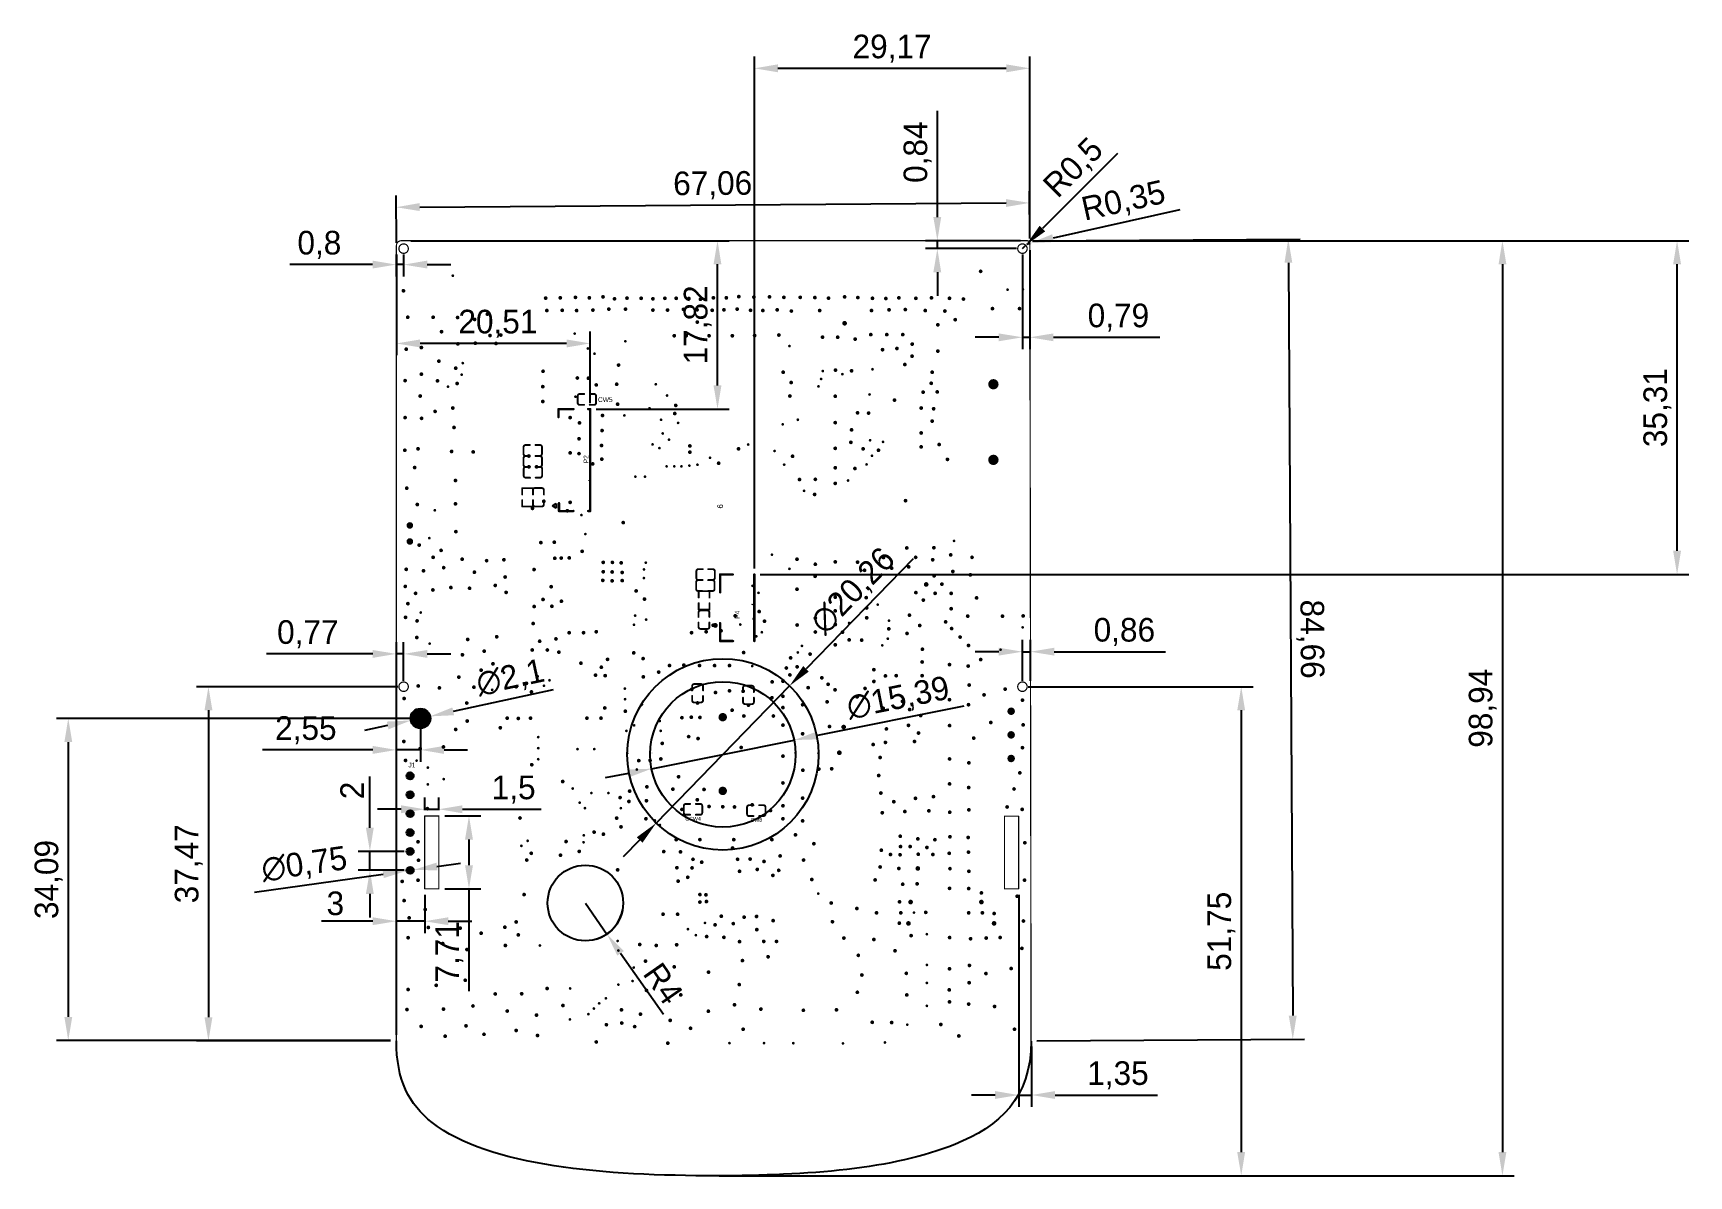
# Model space of a CAD drawing. Header units: millimetres. Extents: x -107 to 68, y 12 to 132.
import ezdxf

# ---------------------------------------------------------------- set-up
doc = ezdxf.new("R2010")
doc.units = ezdxf.units.MM
for name, color, linetype in [('KeepOutLayer', 6, 'Continuous'), ('PadHoleLayer', 156, 'Continuous'), ('TopOverlay', 2, 'Continuous'), ('ViaHoleLayer', 16, 'Continuous')]:
    doc.layers.add(name, color=color, linetype=linetype)
doc.styles.add('Arial', font='arial.ttf', dxfattribs={"height": 0.2})
doc.dimstyles.new('ISO-25', dxfattribs={"dimtxt": 2.5, "dimasz": 2.5, "dimexe": 1.25, "dimexo": 0.625, "dimtad": 1, "dimtxsty": 'Standard', "dimcen": 2.5, "dimclrd": 3, "dimclre": 3, "dimclrt": 3, "dimadec": 0, "dimazin": 0, "dimtfac": 1, "dimtmove": 0, "dimatfit": 3, "dimfxl": 1, "dimarcsym": 0})

msp = doc.modelspace()

# ---------------------------------------------------------------- texts
at = {"layer": 'TopOverlay', "style": 'Arial'}
for s, height, p in [('CW5', 0.5, (-47.625, 93.421)), ('J1', 0.5, (-67.691, 54.762)), ('CCW4', 0.4, (-38.379, 49.124)), ('CW8', 0.4, (-31.471, 48.997))]:
    msp.add_text(s, height=height, dxfattribs=at).set_placement(p)
for s, height, p in [('P2', 0.5, (-48.641, 86.944)), ('6', 0.6, (-34.392, 82.144)), ('P4', 0.5, (-32.639, 70.485))]:
    msp.add_text(s, height=height, rotation=90, dxfattribs=at).set_placement(p)

# ---------------------------------------------------------------- blocks, each defined once
blk = doc.blocks.new('SK3_3_B_11')
at = {"layer": 'PadHoleLayer'}
h = blk.add_hatch(color=156, dxfattribs=at)
edge = h.paths.add_edge_path()
edge.add_arc((-2.5, 0), 0.4, 0, 360)
h = blk.add_hatch(color=156, dxfattribs=at)
edge = h.paths.add_edge_path()
edge.add_arc((0, 0), 0.4, 0, 360)
h = blk.add_hatch(color=156, dxfattribs=at)
edge = h.paths.add_edge_path()
edge.add_arc((2.5, 0), 0.4, 0, 360)
blk = doc.blocks.new('LC_0402_R_17')
at = {"layer": 'TopOverlay', "const_width": 0.2}
for points in [[(-0.97, 0.57), (-0.3, 0.57)], [(-0.97, 0.57), (-0.97, -0.58)], [(0.3, 0.57), (0.97, 0.57)], [(0.97, 0.57), (0.97, -0.58)], [(-0.97, -0.58), (-0.3, -0.58)], [(0.3, -0.58), (0.97, -0.58)]]:
    blk.add_lwpolyline(points, dxfattribs=at)
at = {"layer": 'TopOverlay', "const_width": 0.1}
for points in [[(-1.02, 0.57, 1), (-0.92, 0.57, 1)], [(-1.02, 0.57, 1), (-0.92, 0.57, 1)], [(-0.35, 0.57, 1), (-0.25, 0.57, 1)], [(0.25, 0.57, 1), (0.35, 0.57, 1)], [(0.92, 0.57, 1), (1.02, 0.57, 1)], [(0.92, 0.57, 1), (1.02, 0.57, 1)], [(-1.02, -0.58, 1), (-0.92, -0.58, 1)], [(-1.02, -0.58, 1), (-0.92, -0.58, 1)], [(-0.35, -0.58, 1), (-0.25, -0.58, 1)], [(0.25, -0.58, 1), (0.35, -0.58, 1)], [(0.92, -0.58, 1), (1.02, -0.58, 1)], [(0.92, -0.58, 1), (1.02, -0.58, 1)]]:
    blk.add_lwpolyline(points, format="xyb", close=True, dxfattribs=at)
blk = doc.blocks.new('LC_0402_R_18')
at = {"layer": 'TopOverlay', "const_width": 0.2}
for points in [[(-0.3, 0.57), (-0.97, 0.57)], [(-0.97, -0.58), (-0.97, 0.57)], [(0.97, 0.57), (0.3, 0.57)], [(0.97, -0.58), (0.97, 0.57)], [(-0.3, -0.58), (-0.97, -0.58)], [(0.97, -0.58), (0.3, -0.58)]]:
    blk.add_lwpolyline(points, dxfattribs=at)
at = {"layer": 'TopOverlay', "const_width": 0.1}
for points in [[(-1.02, 0.57, 1), (-0.92, 0.57, 1)], [(-1.02, 0.57, 1), (-0.92, 0.57, 1)], [(-0.35, 0.57, 1), (-0.25, 0.57, 1)], [(0.25, 0.57, 1), (0.35, 0.57, 1)], [(0.92, 0.57, 1), (1.02, 0.57, 1)], [(0.92, 0.57, 1), (1.02, 0.57, 1)], [(-1.02, -0.58, 1), (-0.92, -0.58, 1)], [(-1.02, -0.58, 1), (-0.92, -0.58, 1)], [(-0.35, -0.58, 1), (-0.25, -0.58, 1)], [(0.25, -0.58, 1), (0.35, -0.58, 1)], [(0.92, -0.58, 1), (1.02, -0.58, 1)], [(0.92, -0.58, 1), (1.02, -0.58, 1)]]:
    blk.add_lwpolyline(points, format="xyb", close=True, dxfattribs=at)
blk = doc.blocks.new('LC_0402_C_19')
at = {"layer": 'TopOverlay', "const_width": 0.2}
for points in [[(-0.98, 0.35, -0.414214), (-0.76, 0.57)], [(0.75, 0.57, -0.414214), (0.97, 0.35)], [(-0.76, -0.58, -0.414214), (-0.98, -0.36)], [(0.97, -0.36, -0.414214), (0.75, -0.58)]]:
    blk.add_lwpolyline(points, format="xyb", dxfattribs=at)
at = {"layer": 'TopOverlay', "const_width": 0.1}
for points in [[(-1.03, 0.35, 1), (-0.93, 0.35, 1)], [(-1.03, 0.35, 1), (-0.93, 0.35, 1)], [(-0.81, 0.57, 1), (-0.71, 0.57, 1)], [(-0.8, 0.57, 1), (-0.7, 0.57, 1)], [(-0.35, 0.57, 1), (-0.25, 0.57, 1)], [(0.25, 0.57, 1), (0.35, 0.57, 1)], [(0.7, 0.57, 1), (0.8, 0.57, 1)], [(0.7, 0.57, 1), (0.8, 0.57, 1)], [(0.92, 0.35, 1), (1.02, 0.35, 1)], [(0.92, 0.35, 1), (1.02, 0.35, 1)], [(-1.03, -0.36, 1), (-0.93, -0.36, 1)], [(-1.03, -0.36, 1), (-0.93, -0.36, 1)], [(-0.81, -0.58, 1), (-0.71, -0.58, 1)], [(-0.8, -0.58, 1), (-0.7, -0.58, 1)], [(-0.35, -0.58, 1), (-0.25, -0.58, 1)], [(0.25, -0.58, 1), (0.35, -0.58, 1)], [(0.7, -0.58, 1), (0.8, -0.58, 1)], [(0.7, -0.58, 1), (0.8, -0.58, 1)], [(0.92, -0.36, 1), (1.02, -0.36, 1)], [(0.92, -0.36, 1), (1.02, -0.36, 1)]]:
    blk.add_lwpolyline(points, format="xyb", close=True, dxfattribs=at)
at = {"layer": 'TopOverlay', "const_width": 0.2}
for points in [[(-0.98, -0.36), (-0.98, 0.35)], [(-0.3, 0.57), (-0.75, 0.57)], [(0.75, 0.57), (0.3, 0.57)], [(0.97, -0.36), (0.97, 0.35)], [(-0.3, -0.58), (-0.75, -0.58)], [(0.75, -0.58), (0.3, -0.58)]]:
    blk.add_lwpolyline(points, dxfattribs=at)
blk = doc.blocks.new('LC_0402_C_20')
at = {"layer": 'TopOverlay', "const_width": 0.2}
for points in [[(-0.98, 0.35, -0.414214), (-0.76, 0.57)], [(0.75, 0.57, -0.414214), (0.97, 0.35)], [(-0.76, -0.58, -0.414214), (-0.98, -0.36)], [(0.97, -0.36, -0.414214), (0.75, -0.58)]]:
    blk.add_lwpolyline(points, format="xyb", dxfattribs=at)
at = {"layer": 'TopOverlay', "const_width": 0.1}
for points in [[(-1.03, 0.35, 1), (-0.93, 0.35, 1)], [(-1.03, 0.35, 1), (-0.93, 0.35, 1)], [(-0.81, 0.57, 1), (-0.71, 0.57, 1)], [(-0.8, 0.57, 1), (-0.7, 0.57, 1)], [(-0.35, 0.57, 1), (-0.25, 0.57, 1)], [(0.25, 0.57, 1), (0.35, 0.57, 1)], [(0.7, 0.57, 1), (0.8, 0.57, 1)], [(0.7, 0.57, 1), (0.8, 0.57, 1)], [(0.92, 0.35, 1), (1.02, 0.35, 1)], [(0.92, 0.35, 1), (1.02, 0.35, 1)], [(-1.03, -0.36, 1), (-0.93, -0.36, 1)], [(-1.03, -0.36, 1), (-0.93, -0.36, 1)], [(-0.81, -0.58, 1), (-0.71, -0.58, 1)], [(-0.8, -0.58, 1), (-0.7, -0.58, 1)], [(-0.35, -0.58, 1), (-0.25, -0.58, 1)], [(0.25, -0.58, 1), (0.35, -0.58, 1)], [(0.7, -0.58, 1), (0.8, -0.58, 1)], [(0.7, -0.58, 1), (0.8, -0.58, 1)], [(0.92, -0.36, 1), (1.02, -0.36, 1)], [(0.92, -0.36, 1), (1.02, -0.36, 1)]]:
    blk.add_lwpolyline(points, format="xyb", close=True, dxfattribs=at)
at = {"layer": 'TopOverlay', "const_width": 0.2}
for points in [[(-0.98, -0.36), (-0.98, 0.35)], [(-0.3, 0.57), (-0.75, 0.57)], [(0.75, 0.57), (0.3, 0.57)], [(0.97, -0.36), (0.97, 0.35)], [(-0.3, -0.58), (-0.75, -0.58)], [(0.75, -0.58), (0.3, -0.58)]]:
    blk.add_lwpolyline(points, dxfattribs=at)
blk = doc.blocks.new('FPC_SMD_6P_P0_50_HDGC_0_5K_1_5_6PWB_32')
at = {"layer": 'TopOverlay'}
for points, const_width in [([(-1.74, 1.65, 1), (-2, 1.65, 1)], 0.254), ([(-2.06, 1.65, 1), (-1.93, 1.65, 1)], 0.127), ([(-1.81, 1.65, 1), (-1.68, 1.65, 1)], 0.127), ([(-3.59, 1.14, 1), (-3.46, 1.14, 1)], 0.127), ([(-3.59, 1.14, 1), (-3.46, 1.14, 1)], 0.127), ([(-1.69, 1.14, 1), (-1.57, 1.14, 1)], 0.127), ([(1.57, 1.14, 1), (1.69, 1.14, 1)], 0.127), ([(3.46, 1.14, 1), (3.59, 1.14, 1)], 0.127), ([(3.46, 1.14, 1), (3.59, 1.14, 1)], 0.127), ([(-3.59, -0.22, 1), (-3.46, -0.22, 1)], 0.127), ([(3.46, -0.19, 1), (3.59, -0.19, 1)], 0.127), ([(-3.59, -2.48, 1), (-3.46, -2.48, 1)], 0.127), ([(3.46, -2.48, 1), (3.59, -2.48, 1)], 0.127)]:
    blk.add_lwpolyline(points, format="xyb", close=True, dxfattribs=dict(at, const_width=const_width))
at = {"layer": 'TopOverlay', "const_width": 0.254}
for points in [[(-3.52, 1.14), (-1.63, 1.14)], [(-3.52, 1.14), (-3.52, -0.22)], [(1.63, 1.14), (3.52, 1.14)], [(3.52, 1.14), (3.52, -0.19)], [(-3.52, -2.48), (3.52, -2.48)]]:
    blk.add_lwpolyline(points, dxfattribs=at)
blk = doc.blocks.new('FPC_SMD_18P_P0_50_HDGC_0_5K_QX_18PWB_33')
at = {"layer": 'TopOverlay'}
for p, q in [((-5.07, 1.21), (-4.85, 1.6)), ((-4.6, 1.21), (-5.07, 1.21)), ((-4.85, 1.6), (-4.6, 1.21))]:
    blk.add_line(p, q, dxfattribs=at)
at = {"layer": 'TopOverlay', "const_width": 0.254}
for points in [[(-5.39, 0.9), (-4.54, 0.9)], [(-5.39, 0.9), (-5.39, -0.62)], [(4.55, 0.95), (5.4, 0.95)], [(5.4, 0.95), (5.4, -0.63)], [(-5.39, -2.19), (-5.39, -2.4)], [(-5.39, -2.4), (5.4, -2.4)], [(5.4, -2.18), (5.4, -2.4)]]:
    blk.add_lwpolyline(points, dxfattribs=at)
at = {"layer": 'TopOverlay', "const_width": 0.127}
for points in [[(-5.45, 0.9, 1), (-5.32, 0.9, 1)], [(-5.45, 0.9, 1), (-5.32, 0.9, 1)], [(-4.6, 0.9, 1), (-4.48, 0.9, 1)], [(4.49, 0.95, 1), (4.61, 0.95, 1)], [(5.34, 0.95, 1), (5.46, 0.95, 1)], [(5.34, 0.95, 1), (5.46, 0.95, 1)], [(-5.45, -0.62, 1), (-5.32, -0.62, 1)], [(5.34, -0.63, 1), (5.46, -0.63, 1)], [(-5.45, -2.19, 1), (-5.32, -2.19, 1)], [(-5.45, -2.4, 1), (-5.32, -2.4, 1)], [(-5.45, -2.4, 1), (-5.32, -2.4, 1)], [(5.34, -2.18, 1), (5.46, -2.18, 1)], [(5.34, -2.4, 1), (5.46, -2.4, 1)], [(5.34, -2.4, 1), (5.46, -2.4, 1)]]:
    blk.add_lwpolyline(points, format="xyb", close=True, dxfattribs=at)
blk = doc.blocks.new('LC_0402_C_34')
at = {"layer": 'TopOverlay', "const_width": 0.2}
for points in [[(-0.98, 0.35, -0.414214), (-0.76, 0.57)], [(0.75, 0.57, -0.414214), (0.97, 0.35)], [(-0.76, -0.58, -0.414214), (-0.98, -0.36)], [(0.97, -0.36, -0.414214), (0.75, -0.58)]]:
    blk.add_lwpolyline(points, format="xyb", dxfattribs=at)
at = {"layer": 'TopOverlay', "const_width": 0.1}
for points in [[(-1.03, 0.35, 1), (-0.93, 0.35, 1)], [(-1.03, 0.35, 1), (-0.93, 0.35, 1)], [(-0.81, 0.57, 1), (-0.71, 0.57, 1)], [(-0.8, 0.57, 1), (-0.7, 0.57, 1)], [(-0.35, 0.57, 1), (-0.25, 0.57, 1)], [(0.25, 0.57, 1), (0.35, 0.57, 1)], [(0.7, 0.57, 1), (0.8, 0.57, 1)], [(0.7, 0.57, 1), (0.8, 0.57, 1)], [(0.92, 0.35, 1), (1.02, 0.35, 1)], [(0.92, 0.35, 1), (1.02, 0.35, 1)], [(-1.03, -0.36, 1), (-0.93, -0.36, 1)], [(-1.03, -0.36, 1), (-0.93, -0.36, 1)], [(-0.81, -0.58, 1), (-0.71, -0.58, 1)], [(-0.8, -0.58, 1), (-0.7, -0.58, 1)], [(-0.35, -0.58, 1), (-0.25, -0.58, 1)], [(0.25, -0.58, 1), (0.35, -0.58, 1)], [(0.7, -0.58, 1), (0.8, -0.58, 1)], [(0.7, -0.58, 1), (0.8, -0.58, 1)], [(0.92, -0.36, 1), (1.02, -0.36, 1)], [(0.92, -0.36, 1), (1.02, -0.36, 1)]]:
    blk.add_lwpolyline(points, format="xyb", close=True, dxfattribs=at)
at = {"layer": 'TopOverlay', "const_width": 0.2}
for points in [[(-0.98, 0.35), (-0.98, -0.36)], [(-0.3, 0.57), (-0.75, 0.57)], [(0.75, 0.57), (0.3, 0.57)], [(0.97, 0.35), (0.97, -0.36)], [(-0.3, -0.58), (-0.75, -0.58)], [(0.75, -0.58), (0.3, -0.58)]]:
    blk.add_lwpolyline(points, dxfattribs=at)
blk = doc.blocks.new('LC_0402_C_35')
at = {"layer": 'TopOverlay', "const_width": 0.2}
for points in [[(-0.98, 0.35, -0.414214), (-0.76, 0.57)], [(0.75, 0.57, -0.414214), (0.97, 0.35)], [(-0.76, -0.58, -0.414214), (-0.98, -0.36)], [(0.97, -0.36, -0.414214), (0.75, -0.58)]]:
    blk.add_lwpolyline(points, format="xyb", dxfattribs=at)
at = {"layer": 'TopOverlay', "const_width": 0.1}
for points in [[(-1.03, 0.35, 1), (-0.93, 0.35, 1)], [(-1.03, 0.35, 1), (-0.93, 0.35, 1)], [(-0.81, 0.57, 1), (-0.71, 0.57, 1)], [(-0.8, 0.57, 1), (-0.7, 0.57, 1)], [(-0.35, 0.57, 1), (-0.25, 0.57, 1)], [(0.25, 0.57, 1), (0.35, 0.57, 1)], [(0.7, 0.57, 1), (0.8, 0.57, 1)], [(0.7, 0.57, 1), (0.8, 0.57, 1)], [(0.92, 0.35, 1), (1.02, 0.35, 1)], [(0.92, 0.35, 1), (1.02, 0.35, 1)], [(-1.03, -0.36, 1), (-0.93, -0.36, 1)], [(-1.03, -0.36, 1), (-0.93, -0.36, 1)], [(-0.81, -0.58, 1), (-0.71, -0.58, 1)], [(-0.8, -0.58, 1), (-0.7, -0.58, 1)], [(-0.35, -0.58, 1), (-0.25, -0.58, 1)], [(0.25, -0.58, 1), (0.35, -0.58, 1)], [(0.7, -0.58, 1), (0.8, -0.58, 1)], [(0.7, -0.58, 1), (0.8, -0.58, 1)], [(0.92, -0.36, 1), (1.02, -0.36, 1)], [(0.92, -0.36, 1), (1.02, -0.36, 1)]]:
    blk.add_lwpolyline(points, format="xyb", close=True, dxfattribs=at)
at = {"layer": 'TopOverlay', "const_width": 0.2}
for points in [[(-0.98, 0.35), (-0.98, -0.36)], [(-0.3, 0.57), (-0.75, 0.57)], [(0.75, 0.57), (0.3, 0.57)], [(0.97, 0.35), (0.97, -0.36)], [(-0.3, -0.58), (-0.75, -0.58)], [(0.75, -0.58), (0.3, -0.58)]]:
    blk.add_lwpolyline(points, dxfattribs=at)
blk = doc.blocks.new('LC_0402_C_36')
at = {"layer": 'TopOverlay', "const_width": 0.2}
for points in [[(-0.98, 0.35, -0.414214), (-0.76, 0.57)], [(0.75, 0.57, -0.414214), (0.97, 0.35)], [(-0.76, -0.58, -0.414214), (-0.98, -0.36)], [(0.97, -0.36, -0.414214), (0.75, -0.58)]]:
    blk.add_lwpolyline(points, format="xyb", dxfattribs=at)
at = {"layer": 'TopOverlay', "const_width": 0.1}
for points in [[(-1.03, 0.35, 1), (-0.93, 0.35, 1)], [(-1.03, 0.35, 1), (-0.93, 0.35, 1)], [(-0.81, 0.57, 1), (-0.71, 0.57, 1)], [(-0.8, 0.57, 1), (-0.7, 0.57, 1)], [(-0.35, 0.57, 1), (-0.25, 0.57, 1)], [(0.25, 0.57, 1), (0.35, 0.57, 1)], [(0.7, 0.57, 1), (0.8, 0.57, 1)], [(0.7, 0.57, 1), (0.8, 0.57, 1)], [(0.92, 0.35, 1), (1.02, 0.35, 1)], [(0.92, 0.35, 1), (1.02, 0.35, 1)], [(-1.03, -0.36, 1), (-0.93, -0.36, 1)], [(-1.03, -0.36, 1), (-0.93, -0.36, 1)], [(-0.81, -0.58, 1), (-0.71, -0.58, 1)], [(-0.8, -0.58, 1), (-0.7, -0.58, 1)], [(-0.35, -0.58, 1), (-0.25, -0.58, 1)], [(0.25, -0.58, 1), (0.35, -0.58, 1)], [(0.7, -0.58, 1), (0.8, -0.58, 1)], [(0.7, -0.58, 1), (0.8, -0.58, 1)], [(0.92, -0.36, 1), (1.02, -0.36, 1)], [(0.92, -0.36, 1), (1.02, -0.36, 1)]]:
    blk.add_lwpolyline(points, format="xyb", close=True, dxfattribs=at)
at = {"layer": 'TopOverlay', "const_width": 0.2}
for points in [[(-0.98, 0.35), (-0.98, -0.36)], [(-0.3, 0.57), (-0.75, 0.57)], [(0.75, 0.57), (0.3, 0.57)], [(0.97, 0.35), (0.97, -0.36)], [(-0.3, -0.58), (-0.75, -0.58)], [(0.75, -0.58), (0.3, -0.58)]]:
    blk.add_lwpolyline(points, dxfattribs=at)
blk = doc.blocks.new('LC_0402_C_37')
at = {"layer": 'TopOverlay', "const_width": 0.2}
for points in [[(-0.98, 0.35, -0.414214), (-0.76, 0.57)], [(0.75, 0.57, -0.414214), (0.97, 0.35)], [(-0.76, -0.58, -0.414214), (-0.98, -0.36)], [(0.97, -0.36, -0.414214), (0.75, -0.58)]]:
    blk.add_lwpolyline(points, format="xyb", dxfattribs=at)
at = {"layer": 'TopOverlay', "const_width": 0.1}
for points in [[(-1.03, 0.35, 1), (-0.93, 0.35, 1)], [(-1.03, 0.35, 1), (-0.93, 0.35, 1)], [(-0.81, 0.57, 1), (-0.71, 0.57, 1)], [(-0.8, 0.57, 1), (-0.7, 0.57, 1)], [(-0.35, 0.57, 1), (-0.25, 0.57, 1)], [(0.25, 0.57, 1), (0.35, 0.57, 1)], [(0.7, 0.57, 1), (0.8, 0.57, 1)], [(0.7, 0.57, 1), (0.8, 0.57, 1)], [(0.92, 0.35, 1), (1.02, 0.35, 1)], [(0.92, 0.35, 1), (1.02, 0.35, 1)], [(-1.03, -0.36, 1), (-0.93, -0.36, 1)], [(-1.03, -0.36, 1), (-0.93, -0.36, 1)], [(-0.81, -0.58, 1), (-0.71, -0.58, 1)], [(-0.8, -0.58, 1), (-0.7, -0.58, 1)], [(-0.35, -0.58, 1), (-0.25, -0.58, 1)], [(0.25, -0.58, 1), (0.35, -0.58, 1)], [(0.7, -0.58, 1), (0.8, -0.58, 1)], [(0.7, -0.58, 1), (0.8, -0.58, 1)], [(0.92, -0.36, 1), (1.02, -0.36, 1)], [(0.92, -0.36, 1), (1.02, -0.36, 1)]]:
    blk.add_lwpolyline(points, format="xyb", close=True, dxfattribs=at)
at = {"layer": 'TopOverlay', "const_width": 0.2}
for points in [[(-0.98, 0.35), (-0.98, -0.36)], [(-0.3, 0.57), (-0.75, 0.57)], [(0.75, 0.57), (0.3, 0.57)], [(0.97, 0.35), (0.97, -0.36)], [(-0.3, -0.58), (-0.75, -0.58)], [(0.75, -0.58), (0.3, -0.58)]]:
    blk.add_lwpolyline(points, dxfattribs=at)
blk = doc.blocks.new('LC_0402_C_38')
at = {"layer": 'TopOverlay', "const_width": 0.2}
for points in [[(-0.98, 0.35, -0.414214), (-0.76, 0.57)], [(0.75, 0.57, -0.414214), (0.97, 0.35)], [(-0.76, -0.58, -0.414214), (-0.98, -0.36)], [(0.97, -0.36, -0.414214), (0.75, -0.58)]]:
    blk.add_lwpolyline(points, format="xyb", dxfattribs=at)
at = {"layer": 'TopOverlay', "const_width": 0.1}
for points in [[(-1.03, 0.35, 1), (-0.93, 0.35, 1)], [(-1.03, 0.35, 1), (-0.93, 0.35, 1)], [(-0.81, 0.57, 1), (-0.71, 0.57, 1)], [(-0.8, 0.57, 1), (-0.7, 0.57, 1)], [(-0.35, 0.57, 1), (-0.25, 0.57, 1)], [(0.25, 0.57, 1), (0.35, 0.57, 1)], [(0.7, 0.57, 1), (0.8, 0.57, 1)], [(0.7, 0.57, 1), (0.8, 0.57, 1)], [(0.92, 0.35, 1), (1.02, 0.35, 1)], [(0.92, 0.35, 1), (1.02, 0.35, 1)], [(-1.03, -0.36, 1), (-0.93, -0.36, 1)], [(-1.03, -0.36, 1), (-0.93, -0.36, 1)], [(-0.81, -0.58, 1), (-0.71, -0.58, 1)], [(-0.8, -0.58, 1), (-0.7, -0.58, 1)], [(-0.35, -0.58, 1), (-0.25, -0.58, 1)], [(0.25, -0.58, 1), (0.35, -0.58, 1)], [(0.7, -0.58, 1), (0.8, -0.58, 1)], [(0.7, -0.58, 1), (0.8, -0.58, 1)], [(0.92, -0.36, 1), (1.02, -0.36, 1)], [(0.92, -0.36, 1), (1.02, -0.36, 1)]]:
    blk.add_lwpolyline(points, format="xyb", close=True, dxfattribs=at)
at = {"layer": 'TopOverlay', "const_width": 0.2}
for points in [[(-0.98, 0.35), (-0.98, -0.36)], [(-0.3, 0.57), (-0.75, 0.57)], [(0.75, 0.57), (0.3, 0.57)], [(0.97, 0.35), (0.97, -0.36)], [(-0.3, -0.58), (-0.75, -0.58)], [(0.75, -0.58), (0.3, -0.58)]]:
    blk.add_lwpolyline(points, dxfattribs=at)
blk = doc.blocks.new('TF_CKT01_009D_B_51')
at = {"layer": 'PadHoleLayer'}
h = blk.add_hatch(color=156, dxfattribs=at)
edge = h.paths.add_edge_path()
edge.add_arc((-4, -3.3), 0.55, 0, 360)
h = blk.add_hatch(color=156, dxfattribs=at)
edge = h.paths.add_edge_path()
edge.add_arc((4, -3.3), 0.55, 0, 360)
blk = doc.blocks.new('TS_019B_B_52')
at = {"layer": 'PadHoleLayer'}
h = blk.add_hatch(color=156, dxfattribs=at)
edge = h.paths.add_edge_path()
edge.add_arc((-0.85, 0), 0.35, 0, 360)
h = blk.add_hatch(color=156, dxfattribs=at)
edge = h.paths.add_edge_path()
edge.add_arc((0.85, 0), 0.35, 0, 360)
blk = doc.blocks.new('6PIN_2_0_108')
at = {"layer": 'PadHoleLayer'}
h = blk.add_hatch(color=156, dxfattribs=at)
edge = h.paths.add_edge_path()
edge.add_arc((0, 0), 0.375, 0, 360)
h = blk.add_hatch(color=156, dxfattribs=at)
edge = h.paths.add_edge_path()
edge.add_arc((2, 0), 0.375, 0, 360)
h = blk.add_hatch(color=156, dxfattribs=at)
edge = h.paths.add_edge_path()
edge.add_arc((4, 0), 0.375, 0, 360)
h = blk.add_hatch(color=156, dxfattribs=at)
edge = h.paths.add_edge_path()
edge.add_arc((6, 0), 0.375, 0, 360)
h = blk.add_hatch(color=156, dxfattribs=at)
edge = h.paths.add_edge_path()
edge.add_arc((8, 0), 0.375, 0, 360)
h = blk.add_hatch(color=156, dxfattribs=at)
edge = h.paths.add_edge_path()
edge.add_arc((10, 0), 0.375, 0, 360)
blk = doc.blocks.new('LC_0402_C_109')
at = {"layer": 'TopOverlay', "const_width": 0.2}
for points in [[(-0.98, 0.35, -0.414214), (-0.76, 0.57)], [(0.75, 0.57, -0.414214), (0.97, 0.35)], [(-0.76, -0.58, -0.414214), (-0.98, -0.36)], [(0.97, -0.36, -0.414214), (0.75, -0.58)]]:
    blk.add_lwpolyline(points, format="xyb", dxfattribs=at)
at = {"layer": 'TopOverlay', "const_width": 0.1}
for points in [[(-1.03, 0.35, 1), (-0.93, 0.35, 1)], [(-1.03, 0.35, 1), (-0.93, 0.35, 1)], [(-0.81, 0.57, 1), (-0.71, 0.57, 1)], [(-0.8, 0.57, 1), (-0.7, 0.57, 1)], [(-0.35, 0.57, 1), (-0.25, 0.57, 1)], [(0.25, 0.57, 1), (0.35, 0.57, 1)], [(0.7, 0.57, 1), (0.8, 0.57, 1)], [(0.7, 0.57, 1), (0.8, 0.57, 1)], [(0.92, 0.35, 1), (1.02, 0.35, 1)], [(0.92, 0.35, 1), (1.02, 0.35, 1)], [(-1.03, -0.36, 1), (-0.93, -0.36, 1)], [(-1.03, -0.36, 1), (-0.93, -0.36, 1)], [(-0.81, -0.58, 1), (-0.71, -0.58, 1)], [(-0.8, -0.58, 1), (-0.7, -0.58, 1)], [(-0.35, -0.58, 1), (-0.25, -0.58, 1)], [(0.25, -0.58, 1), (0.35, -0.58, 1)], [(0.7, -0.58, 1), (0.8, -0.58, 1)], [(0.7, -0.58, 1), (0.8, -0.58, 1)], [(0.92, -0.36, 1), (1.02, -0.36, 1)], [(0.92, -0.36, 1), (1.02, -0.36, 1)]]:
    blk.add_lwpolyline(points, format="xyb", close=True, dxfattribs=at)
at = {"layer": 'TopOverlay', "const_width": 0.2}
for points in [[(-0.98, -0.36), (-0.98, 0.35)], [(-0.75, 0.57), (-0.3, 0.57)], [(0.3, 0.57), (0.75, 0.57)], [(0.97, -0.36), (0.97, 0.35)], [(-0.75, -0.58), (-0.3, -0.58)], [(0.3, -0.58), (0.75, -0.58)]]:
    blk.add_lwpolyline(points, dxfattribs=at)
blk = doc.blocks.new('LC_0402_C_171')
at = {"layer": 'TopOverlay', "const_width": 0.2}
for points in [[(-0.98, 0.35, -0.414214), (-0.76, 0.57)], [(0.75, 0.57, -0.414214), (0.97, 0.35)], [(-0.76, -0.58, -0.414214), (-0.98, -0.36)], [(0.97, -0.36, -0.414214), (0.75, -0.58)]]:
    blk.add_lwpolyline(points, format="xyb", dxfattribs=at)
at = {"layer": 'TopOverlay', "const_width": 0.1}
for points in [[(-1.03, 0.35, 1), (-0.93, 0.35, 1)], [(-1.03, 0.35, 1), (-0.93, 0.35, 1)], [(-0.81, 0.57, 1), (-0.71, 0.57, 1)], [(-0.8, 0.57, 1), (-0.7, 0.57, 1)], [(-0.35, 0.57, 1), (-0.25, 0.57, 1)], [(0.25, 0.57, 1), (0.35, 0.57, 1)], [(0.7, 0.57, 1), (0.8, 0.57, 1)], [(0.7, 0.57, 1), (0.8, 0.57, 1)], [(0.92, 0.35, 1), (1.02, 0.35, 1)], [(0.92, 0.35, 1), (1.02, 0.35, 1)], [(-1.03, -0.36, 1), (-0.93, -0.36, 1)], [(-1.03, -0.36, 1), (-0.93, -0.36, 1)], [(-0.81, -0.58, 1), (-0.71, -0.58, 1)], [(-0.8, -0.58, 1), (-0.7, -0.58, 1)], [(-0.35, -0.58, 1), (-0.25, -0.58, 1)], [(0.25, -0.58, 1), (0.35, -0.58, 1)], [(0.7, -0.58, 1), (0.8, -0.58, 1)], [(0.7, -0.58, 1), (0.8, -0.58, 1)], [(0.92, -0.36, 1), (1.02, -0.36, 1)], [(0.92, -0.36, 1), (1.02, -0.36, 1)]]:
    blk.add_lwpolyline(points, format="xyb", close=True, dxfattribs=at)
at = {"layer": 'TopOverlay', "const_width": 0.2}
for points in [[(-0.98, 0.35), (-0.98, -0.36)], [(-0.75, 0.57), (-0.3, 0.57)], [(0.3, 0.57), (0.75, 0.57)], [(0.97, 0.35), (0.97, -0.36)], [(-0.75, -0.58), (-0.3, -0.58)], [(0.3, -0.58), (0.75, -0.58)]]:
    blk.add_lwpolyline(points, dxfattribs=at)
blk = doc.blocks.new('LC_0402_C_172')
at = {"layer": 'TopOverlay', "const_width": 0.2}
for points in [[(-0.98, 0.35, -0.414214), (-0.76, 0.57)], [(0.75, 0.57, -0.414214), (0.97, 0.35)], [(-0.76, -0.58, -0.414214), (-0.98, -0.36)], [(0.97, -0.36, -0.414214), (0.75, -0.58)]]:
    blk.add_lwpolyline(points, format="xyb", dxfattribs=at)
at = {"layer": 'TopOverlay', "const_width": 0.1}
for points in [[(-1.03, 0.35, 1), (-0.93, 0.35, 1)], [(-1.03, 0.35, 1), (-0.93, 0.35, 1)], [(-0.81, 0.57, 1), (-0.71, 0.57, 1)], [(-0.8, 0.57, 1), (-0.7, 0.57, 1)], [(-0.35, 0.57, 1), (-0.25, 0.57, 1)], [(0.25, 0.57, 1), (0.35, 0.57, 1)], [(0.7, 0.57, 1), (0.8, 0.57, 1)], [(0.7, 0.57, 1), (0.8, 0.57, 1)], [(0.92, 0.35, 1), (1.02, 0.35, 1)], [(0.92, 0.35, 1), (1.02, 0.35, 1)], [(-1.03, -0.36, 1), (-0.93, -0.36, 1)], [(-1.03, -0.36, 1), (-0.93, -0.36, 1)], [(-0.81, -0.58, 1), (-0.71, -0.58, 1)], [(-0.8, -0.58, 1), (-0.7, -0.58, 1)], [(-0.35, -0.58, 1), (-0.25, -0.58, 1)], [(0.25, -0.58, 1), (0.35, -0.58, 1)], [(0.7, -0.58, 1), (0.8, -0.58, 1)], [(0.7, -0.58, 1), (0.8, -0.58, 1)], [(0.92, -0.36, 1), (1.02, -0.36, 1)], [(0.92, -0.36, 1), (1.02, -0.36, 1)]]:
    blk.add_lwpolyline(points, format="xyb", close=True, dxfattribs=at)
at = {"layer": 'TopOverlay', "const_width": 0.2}
for points in [[(-0.98, 0.35), (-0.98, -0.36)], [(-0.3, 0.57), (-0.75, 0.57)], [(0.75, 0.57), (0.3, 0.57)], [(0.97, 0.35), (0.97, -0.36)], [(-0.3, -0.58), (-0.75, -0.58)], [(0.75, -0.58), (0.3, -0.58)]]:
    blk.add_lwpolyline(points, dxfattribs=at)
blk = doc.blocks.new('LC_0402_C_173')
at = {"layer": 'TopOverlay', "const_width": 0.2}
for points in [[(-0.98, 0.35, -0.414214), (-0.76, 0.57)], [(0.75, 0.57, -0.414214), (0.97, 0.35)], [(-0.76, -0.58, -0.414214), (-0.98, -0.36)], [(0.97, -0.36, -0.414214), (0.75, -0.58)]]:
    blk.add_lwpolyline(points, format="xyb", dxfattribs=at)
at = {"layer": 'TopOverlay', "const_width": 0.1}
for points in [[(-1.03, 0.35, 1), (-0.93, 0.35, 1)], [(-1.03, 0.35, 1), (-0.93, 0.35, 1)], [(-0.81, 0.57, 1), (-0.71, 0.57, 1)], [(-0.8, 0.57, 1), (-0.7, 0.57, 1)], [(-0.35, 0.57, 1), (-0.25, 0.57, 1)], [(0.25, 0.57, 1), (0.35, 0.57, 1)], [(0.7, 0.57, 1), (0.8, 0.57, 1)], [(0.7, 0.57, 1), (0.8, 0.57, 1)], [(0.92, 0.35, 1), (1.02, 0.35, 1)], [(0.92, 0.35, 1), (1.02, 0.35, 1)], [(-1.03, -0.36, 1), (-0.93, -0.36, 1)], [(-1.03, -0.36, 1), (-0.93, -0.36, 1)], [(-0.81, -0.58, 1), (-0.71, -0.58, 1)], [(-0.8, -0.58, 1), (-0.7, -0.58, 1)], [(-0.35, -0.58, 1), (-0.25, -0.58, 1)], [(0.25, -0.58, 1), (0.35, -0.58, 1)], [(0.7, -0.58, 1), (0.8, -0.58, 1)], [(0.7, -0.58, 1), (0.8, -0.58, 1)], [(0.92, -0.36, 1), (1.02, -0.36, 1)], [(0.92, -0.36, 1), (1.02, -0.36, 1)]]:
    blk.add_lwpolyline(points, format="xyb", close=True, dxfattribs=at)
at = {"layer": 'TopOverlay', "const_width": 0.2}
for points in [[(-0.98, -0.36), (-0.98, 0.35)], [(-0.75, 0.57), (-0.3, 0.57)], [(0.3, 0.57), (0.75, 0.57)], [(0.97, -0.36), (0.97, 0.35)], [(-0.75, -0.58), (-0.3, -0.58)], [(0.3, -0.58), (0.75, -0.58)]]:
    blk.add_lwpolyline(points, dxfattribs=at)
blk = doc.blocks.new('LC_0402_C_174')
at = {"layer": 'TopOverlay', "const_width": 0.2}
for points in [[(-0.98, 0.35, -0.414214), (-0.76, 0.57)], [(0.75, 0.57, -0.414214), (0.97, 0.35)], [(-0.76, -0.58, -0.414214), (-0.98, -0.36)], [(0.97, -0.36, -0.414214), (0.75, -0.58)]]:
    blk.add_lwpolyline(points, format="xyb", dxfattribs=at)
at = {"layer": 'TopOverlay', "const_width": 0.1}
for points in [[(-1.03, 0.35, 1), (-0.93, 0.35, 1)], [(-1.03, 0.35, 1), (-0.93, 0.35, 1)], [(-0.81, 0.57, 1), (-0.71, 0.57, 1)], [(-0.8, 0.57, 1), (-0.7, 0.57, 1)], [(-0.35, 0.57, 1), (-0.25, 0.57, 1)], [(0.25, 0.57, 1), (0.35, 0.57, 1)], [(0.7, 0.57, 1), (0.8, 0.57, 1)], [(0.7, 0.57, 1), (0.8, 0.57, 1)], [(0.92, 0.35, 1), (1.02, 0.35, 1)], [(0.92, 0.35, 1), (1.02, 0.35, 1)], [(-1.03, -0.36, 1), (-0.93, -0.36, 1)], [(-1.03, -0.36, 1), (-0.93, -0.36, 1)], [(-0.81, -0.58, 1), (-0.71, -0.58, 1)], [(-0.8, -0.58, 1), (-0.7, -0.58, 1)], [(-0.35, -0.58, 1), (-0.25, -0.58, 1)], [(0.25, -0.58, 1), (0.35, -0.58, 1)], [(0.7, -0.58, 1), (0.8, -0.58, 1)], [(0.7, -0.58, 1), (0.8, -0.58, 1)], [(0.92, -0.36, 1), (1.02, -0.36, 1)], [(0.92, -0.36, 1), (1.02, -0.36, 1)]]:
    blk.add_lwpolyline(points, format="xyb", close=True, dxfattribs=at)
at = {"layer": 'TopOverlay', "const_width": 0.2}
for points in [[(-0.98, 0.35), (-0.98, -0.36)], [(-0.75, 0.57), (-0.3, 0.57)], [(0.3, 0.57), (0.75, 0.57)], [(0.97, 0.35), (0.97, -0.36)], [(-0.75, -0.58), (-0.3, -0.58)], [(0.3, -0.58), (0.75, -0.58)]]:
    blk.add_lwpolyline(points, dxfattribs=at)
blk = doc.blocks.new('*D178')
at = {"color": 3, "lineweight": -2}
for p, q in [((-14.27, 76.84), (-25.6, 65.19)), ((-41.46, 48.87), (-27.34, 63.39)), ((-43.21, 47.08), (-44.95, 45.29))]:
    blk.add_line(p, q, dxfattribs=at)
at = {"color": 3}
for points in [[(-25.9, 65.48), (-25.3, 64.9), (-27.34, 63.39)], [(-43.51, 47.37), (-42.91, 46.79), (-41.46, 48.87)]]:
    blk.add_solid(points, dxfattribs=at)
at = {"layer": 'Defpoints', "color": 0}
for p in [(-27.34, 63.39), (-41.46, 48.87)]:
    blk.add_point(p, dxfattribs=at)
at = {"color": 3, "insert": (-20.55, 73.36), "char_height": 2.5, "attachment_point": 5, "rotation": 45.795}
blk.add_mtext('∅20,26', dxfattribs=at)
blk = doc.blocks.new('*D179')
at = {"color": 3, "lineweight": -2}
for p, q in [((-8.88, 61.25), (-24.4, 58.14)), ((-41.95, 54.62), (-26.86, 57.65)), ((-44.4, 54.13), (-46.85, 53.64))]:
    blk.add_line(p, q, dxfattribs=at)
at = {"color": 3}
for points in [[(-24.49, 58.55), (-24.32, 57.73), (-26.86, 57.65)], [(-44.48, 54.54), (-44.32, 53.72), (-41.95, 54.62)]]:
    blk.add_solid(points, dxfattribs=at)
at = {"layer": 'Defpoints', "color": 0}
for p in [(-26.86, 57.65), (-41.95, 54.62)]:
    blk.add_point(p, dxfattribs=at)
at = {"color": 3, "insert": (-15.83, 61.98), "char_height": 2.5, "attachment_point": 5, "rotation": 11.3285}
blk.add_mtext('∅15,39', dxfattribs=at)
blk = doc.blocks.new('*D181')
at = {"color": 3, "lineweight": -2}
for p, q in [((-1.91, 110.73), (-1.94, 115.74)), ((-68.97, 110.28), (-69, 115.28)), ((-66.49, 114.05), (-4.43, 114.48))]:
    blk.add_line(p, q, dxfattribs=at)
at = {"color": 3}
for points in [[(-66.5, 114.47), (-66.49, 113.63), (-68.99, 114.03)], [(-4.44, 114.89), (-4.43, 114.06), (-1.93, 114.49)]]:
    blk.add_solid(points, dxfattribs=at)
at = {"layer": 'Defpoints', "color": 0}
for p in [(-1.93, 114.49), (-68.96, 109.65), (-1.91, 110.11)]:
    blk.add_point(p, dxfattribs=at)
at = {"color": 3, "insert": (-35.48, 116.35), "char_height": 2.5, "attachment_point": 5, "rotation": 0.3917}
blk.add_mtext('67,06', dxfattribs=at)
blk = doc.blocks.new('*D182')
at = {"color": 3, "lineweight": -2}
for p, q in [((-1.63, 110.49), (49.37, 110.49)), ((48.12, 107.99), (48.12, 14.05)), ((-34.79, 11.55), (49.37, 11.55))]:
    blk.add_line(p, q, dxfattribs=at)
at = {"color": 3}
for points in [[(47.71, 107.99), (48.54, 107.99), (48.12, 110.49)], [(47.71, 14.05), (48.54, 14.05), (48.12, 11.55)]]:
    blk.add_solid(points, dxfattribs=at)
at = {"layer": 'Defpoints', "color": 0}
for p in [(-2.26, 110.49), (-35.42, 11.55), (48.12, 11.55)]:
    blk.add_point(p, dxfattribs=at)
at = {"color": 3, "insert": (46.04, 61.02), "char_height": 2.5, "attachment_point": 5, "rotation": 90}
blk.add_mtext('98,94', dxfattribs=at)
blk = doc.blocks.new('*D183')
at = {"color": 3, "lineweight": -2}
for p, q in [((7.38, 119.73), (-0.57, 111.77)), ((-2.69, 109.65), (-2.34, 110.01))]:
    blk.add_line(p, q, dxfattribs=at)
at = {"color": 3}
blk.add_solid([(-0.87, 112.07), (-0.28, 111.48), (-2.34, 110.01)], dxfattribs=at)
at = {"layer": 'Defpoints', "color": 0}
for p in [(-2.69, 109.65), (-2.34, 110.01)]:
    blk.add_point(p, dxfattribs=at)
at = {"color": 3, "insert": (2.81, 118.11), "char_height": 2.5, "attachment_point": 5, "rotation": 45.0259}
blk.add_mtext('R0,5', dxfattribs=at)
blk = doc.blocks.new('*D184')
at = {"color": 3, "lineweight": -2}
for p, q in [((13.98, 113.74), (0.55, 110.76)), ((-2.23, 110.14), (-1.89, 110.22))]:
    blk.add_line(p, q, dxfattribs=at)
blk.add_arc((-2.23, 110.14), 0.347, 12.5309, 45.0001, dxfattribs=at)
at = {"color": 3}
blk.add_solid([(0.46, 111.17), (0.64, 110.35), (-1.89, 110.22)], dxfattribs=at)
at = {"layer": 'Defpoints', "color": 0}
for p in [(-2.23, 110.14), (-1.89, 110.22)]:
    blk.add_point(p, dxfattribs=at)
at = {"color": 3, "insert": (8.03, 114.56), "char_height": 2.5, "attachment_point": 5, "rotation": 12.5309}
blk.add_mtext('R0,35', dxfattribs=at)
blk = doc.blocks.new('*D185')
at = {"color": 3, "lineweight": -2}
for p, q in [((-2.69, 109.03), (-2.69, 99.02)), ((-1.91, 109.48), (-1.91, 99.02)), ((-5.19, 100.27), (-7.69, 100.27)), ((-2.69, 100.27), (-1.91, 100.27)), ((0.59, 100.27), (11.85, 100.27))]:
    blk.add_line(p, q, dxfattribs=at)
at = {"color": 3}
for points in [[(-5.19, 100.68), (-5.19, 99.85), (-2.69, 100.27)], [(0.59, 100.68), (0.59, 99.85), (-1.91, 100.27)]]:
    blk.add_solid(points, dxfattribs=at)
at = {"layer": 'Defpoints', "color": 0}
for p in [(-2.69, 109.65), (-1.91, 110.11), (-1.91, 100.27)]:
    blk.add_point(p, dxfattribs=at)
at = {"color": 3, "insert": (7.47, 102.35), "char_height": 2.5, "attachment_point": 5}
blk.add_mtext('0,79', dxfattribs=at)
blk = doc.blocks.new('*D186')
at = {"color": 3, "lineweight": -2}
for p, q in [((-11.7, 112.99), (-11.7, 124.24)), ((-2.88, 110.49), (-12.95, 110.49)), ((-11.7, 109.65), (-11.7, 110.49)), ((-3.32, 109.65), (-12.95, 109.65)), ((-11.7, 107.15), (-11.7, 104.65))]:
    blk.add_line(p, q, dxfattribs=at)
at = {"color": 3}
for points in [[(-12.12, 112.99), (-11.29, 112.99), (-11.7, 110.49)], [(-12.12, 107.15), (-11.29, 107.15), (-11.7, 109.65)]]:
    blk.add_solid(points, dxfattribs=at)
at = {"layer": 'Defpoints', "color": 0}
for p in [(-11.7, 110.49), (-2.26, 110.49), (-2.69, 109.65)]:
    blk.add_point(p, dxfattribs=at)
at = {"color": 3, "insert": (-13.79, 119.86), "char_height": 2.5, "attachment_point": 5, "rotation": 90}
blk.add_mtext('0,84', dxfattribs=at)
blk = doc.blocks.new('*D187')
at = {"color": 3, "lineweight": -2}
for p, q in [((-48.96, 40.41), (-46.67, 37.13)), ((-40.7, 28.6), (-45.23, 35.08))]:
    blk.add_line(p, q, dxfattribs=at)
blk.add_arc((-48.96, 40.41), 4, 287.0533, 351.0475, dxfattribs=at)
at = {"color": 3}
blk.add_solid([(-44.89, 35.32), (-45.58, 34.85), (-46.67, 37.13)], dxfattribs=at)
at = {"layer": 'Defpoints', "color": 0}
for p in [(-48.96, 40.41), (-46.67, 37.13)]:
    blk.add_point(p, dxfattribs=at)
at = {"color": 3, "insert": (-40.71, 31.89), "char_height": 2.5, "attachment_point": 5, "rotation": 304.9582}
blk.add_mtext('R4', dxfattribs=at)
blk = doc.blocks.new('*D188')
at = {"color": 3, "lineweight": -2}
for p, q in [((-1.63, 110.49), (26.7, 110.65)), ((25.47, 108.15), (25.92, 28.49)), ((-1.15, 25.84), (27.18, 26))]:
    blk.add_line(p, q, dxfattribs=at)
at = {"color": 3}
for points in [[(25.88, 108.15), (25.05, 108.15), (25.45, 110.65)], [(26.34, 28.49), (25.5, 28.49), (25.93, 25.99)]]:
    blk.add_solid(points, dxfattribs=at)
at = {"layer": 'Defpoints', "color": 0}
for p in [(-2.26, 110.49), (-1.78, 25.83), (25.93, 25.99)]:
    blk.add_point(p, dxfattribs=at)
at = {"color": 3, "insert": (27.78, 68.33), "char_height": 2.5, "attachment_point": 5, "rotation": 270.3261}
blk.add_mtext('84,66', dxfattribs=at)
blk = doc.blocks.new('*D189')
at = {"color": 3, "lineweight": -2}
for p, q in [((-5.19, 67), (-7.69, 67)), ((-2.69, 63.92), (-2.69, 68.25)), ((-2.69, 67), (-1.83, 67)), ((-1.83, 63.92), (-1.83, 68.25)), ((0.67, 67), (12.47, 67))]:
    blk.add_line(p, q, dxfattribs=at)
at = {"color": 3}
for points in [[(-5.19, 67.42), (-5.19, 66.59), (-2.69, 67)], [(0.67, 67.42), (0.67, 66.59), (-1.83, 67)]]:
    blk.add_solid(points, dxfattribs=at)
at = {"layer": 'Defpoints', "color": 0}
for p in [(-1.83, 67), (-2.69, 63.3), (-1.83, 63.3)]:
    blk.add_point(p, dxfattribs=at)
at = {"color": 3, "insert": (8.1, 69.09), "char_height": 2.5, "attachment_point": 5}
blk.add_mtext('0,86', dxfattribs=at)
blk = doc.blocks.new('*D190')
at = {"color": 3, "lineweight": -2}
for p, q in [((-2.07, 63.3), (21.72, 63.3)), ((20.47, 60.8), (20.47, 14.05)), ((-34.79, 11.55), (21.72, 11.55))]:
    blk.add_line(p, q, dxfattribs=at)
at = {"color": 3}
for points in [[(20.05, 60.8), (20.88, 60.8), (20.47, 63.3)], [(20.05, 14.05), (20.88, 14.05), (20.47, 11.55)]]:
    blk.add_solid(points, dxfattribs=at)
at = {"layer": 'Defpoints', "color": 0}
for p in [(-2.69, 63.3), (-35.42, 11.55), (20.47, 11.55)]:
    blk.add_point(p, dxfattribs=at)
at = {"color": 3, "insert": (18.38, 37.42), "char_height": 2.5, "attachment_point": 5, "rotation": 90}
blk.add_mtext('51,75', dxfattribs=at)
blk = doc.blocks.new('*D193')
at = {"color": 3, "lineweight": -2}
for p, q in [((-3.09, 41.28), (-3.09, 18.84)), ((-1.74, 25.21), (-1.74, 18.84)), ((-5.59, 20.09), (-8.09, 20.09)), ((-3.09, 20.09), (-1.74, 20.09)), ((0.76, 20.09), (11.59, 20.09))]:
    blk.add_line(p, q, dxfattribs=at)
at = {"color": 3}
for points in [[(-5.59, 20.51), (-5.59, 19.68), (-3.09, 20.09)], [(0.76, 20.51), (0.76, 19.68), (-1.74, 20.09)]]:
    blk.add_solid(points, dxfattribs=at)
at = {"layer": 'Defpoints', "color": 0}
for p in [(-3.09, 41.91), (-1.74, 25.83), (-1.74, 20.09)]:
    blk.add_point(p, dxfattribs=at)
at = {"color": 3, "insert": (7.42, 22.18), "char_height": 2.5, "attachment_point": 5}
blk.add_mtext('1,35', dxfattribs=at)
blk = doc.blocks.new('*D194')
at = {"color": 3, "lineweight": -2}
for p, q in [((-65.97, 50.25), (-65.97, 51.58)), ((-64.47, 50.25), (-64.47, 51.58)), ((-68.47, 50.33), (-70.97, 50.33)), ((-65.97, 50.33), (-64.47, 50.33)), ((-61.97, 50.33), (-53.63, 50.33))]:
    blk.add_line(p, q, dxfattribs=at)
at = {"color": 3}
for points in [[(-68.47, 50.75), (-68.47, 49.91), (-65.97, 50.33)], [(-61.97, 50.75), (-61.97, 49.91), (-64.47, 50.33)]]:
    blk.add_solid(points, dxfattribs=at)
at = {"layer": 'Defpoints', "color": 0}
for p in [(-65.97, 49.62), (-64.47, 50.33), (-64.47, 49.62)]:
    blk.add_point(p, dxfattribs=at)
at = {"color": 3, "insert": (-56.55, 52.41), "char_height": 2.5, "attachment_point": 5}
blk.add_mtext('1,5', dxfattribs=at)
blk = doc.blocks.new('*D195')
at = {"color": 3, "lineweight": -2}
for p, q in [((-63.84, 49.62), (-60.03, 49.62)), ((-61.28, 47.12), (-61.28, 44.41)), ((-63.84, 41.91), (-60.03, 41.91)), ((-61.28, 41.91), (-61.28, 31.08))]:
    blk.add_line(p, q, dxfattribs=at)
at = {"color": 3}
for points in [[(-61.7, 47.12), (-60.86, 47.12), (-61.28, 49.62)], [(-61.7, 44.41), (-60.86, 44.41), (-61.28, 41.91)]]:
    blk.add_solid(points, dxfattribs=at)
at = {"layer": 'Defpoints', "color": 0}
for p in [(-64.47, 49.62), (-64.47, 41.91), (-61.28, 41.91)]:
    blk.add_point(p, dxfattribs=at)
at = {"color": 3, "insert": (-63.36, 35.24), "char_height": 2.5, "attachment_point": 5, "rotation": 90}
blk.add_mtext('7,71', dxfattribs=at)
blk = doc.blocks.new('*D196')
at = {"color": 3, "lineweight": -2}
for p, q in [((-65.97, 41.28), (-65.97, 37.23)), ((-68.97, 26.45), (-68.97, 39.73)), ((-71.47, 38.48), (-76.88, 38.48)), ((-65.97, 38.48), (-68.97, 38.48)), ((-63.47, 38.48), (-60.97, 38.48))]:
    blk.add_line(p, q, dxfattribs=at)
at = {"color": 3}
for points in [[(-71.47, 38.9), (-71.47, 38.07), (-68.97, 38.48)], [(-63.47, 38.9), (-63.47, 38.07), (-65.97, 38.48)]]:
    blk.add_solid(points, dxfattribs=at)
at = {"layer": 'Defpoints', "color": 0}
for p in [(-65.97, 41.91), (-68.97, 38.48), (-68.97, 25.82)]:
    blk.add_point(p, dxfattribs=at)
at = {"color": 3, "insert": (-75.43, 40.36), "char_height": 2.5, "attachment_point": 5}
blk.add_mtext('3', dxfattribs=at)
blk = doc.blocks.new('*D198')
at = {"color": 3, "lineweight": -2}
for p, q in [((-71.47, 66.77), (-82.72, 66.77)), ((-68.97, 26.45), (-68.97, 68.02)), ((-68.2, 66.77), (-68.97, 66.77)), ((-68.2, 63.92), (-68.2, 68.02)), ((-65.7, 66.77), (-63.2, 66.77))]:
    blk.add_line(p, q, dxfattribs=at)
at = {"color": 3}
for points in [[(-71.47, 67.18), (-71.47, 66.35), (-68.97, 66.77)], [(-65.7, 67.18), (-65.7, 66.35), (-68.2, 66.77)]]:
    blk.add_solid(points, dxfattribs=at)
at = {"layer": 'Defpoints', "color": 0}
for p in [(-68.97, 66.77), (-68.2, 63.3), (-68.97, 25.82)]:
    blk.add_point(p, dxfattribs=at)
at = {"color": 3, "insert": (-78.34, 68.85), "char_height": 2.5, "attachment_point": 5}
blk.add_mtext('0,77', dxfattribs=at)
blk = doc.blocks.new('*D199')
at = {"color": 3, "lineweight": -2}
for p, q in [((-68.82, 63.3), (-90.11, 63.3)), ((-88.86, 60.8), (-88.86, 28.32)), ((-69.59, 25.82), (-90.11, 25.82))]:
    blk.add_line(p, q, dxfattribs=at)
at = {"color": 3}
for points in [[(-89.28, 60.8), (-88.44, 60.8), (-88.86, 63.3)], [(-89.28, 28.32), (-88.44, 28.32), (-88.86, 25.82)]]:
    blk.add_solid(points, dxfattribs=at)
at = {"layer": 'Defpoints', "color": 0}
for p in [(-68.2, 63.3), (-88.86, 25.82), (-68.97, 25.82)]:
    blk.add_point(p, dxfattribs=at)
at = {"color": 3, "insert": (-90.94, 44.56), "char_height": 2.5, "attachment_point": 5, "rotation": 90}
blk.add_mtext('37,47', dxfattribs=at)
blk = doc.blocks.new('*D203')
at = {"color": 3, "lineweight": -2}
for p, q in [((-52.36, 62.97), (-62.95, 60.69)), ((-67.45, 59.72), (-65.39, 60.16)), ((-69.89, 59.2), (-72.34, 58.67))]:
    blk.add_line(p, q, dxfattribs=at)
at = {"color": 3}
for points in [[(-69.98, 59.61), (-69.8, 58.79), (-67.45, 59.72)], [(-63.04, 61.1), (-62.86, 60.28), (-65.39, 60.16)]]:
    blk.add_solid(points, dxfattribs=at)
at = {"layer": 'Defpoints', "color": 0}
for p in [(-67.45, 59.72), (-65.39, 60.16)]:
    blk.add_point(p, dxfattribs=at)
at = {"color": 3, "insert": (-56.87, 64.13), "char_height": 2.5, "attachment_point": 5, "rotation": 12.1345}
blk.add_mtext('∅2,1', dxfattribs=at)
blk = doc.blocks.new('*D204')
at = {"color": 3, "lineweight": -2}
for p, q in [((-68.97, 26.48), (-68.97, 57.86)), ((-66.42, 59.32), (-66.42, 55.36)), ((-71.47, 56.61), (-83.14, 56.61)), ((-66.42, 56.61), (-68.97, 56.61)), ((-63.92, 56.61), (-61.42, 56.61))]:
    blk.add_line(p, q, dxfattribs=at)
at = {"color": 3}
for points in [[(-71.47, 57.03), (-71.47, 56.19), (-68.97, 56.61)], [(-63.92, 57.03), (-63.92, 56.19), (-66.42, 56.61)]]:
    blk.add_solid(points, dxfattribs=at)
at = {"layer": 'Defpoints', "color": 0}
for p in [(-66.42, 59.94), (-68.97, 56.61), (-68.97, 25.86)]:
    blk.add_point(p, dxfattribs=at)
at = {"color": 3, "insert": (-78.55, 58.69), "char_height": 2.5, "attachment_point": 5}
blk.add_mtext('2,55', dxfattribs=at)
blk = doc.blocks.new('*D205')
at = {"color": 3, "lineweight": -2}
for p, q in [((-67.05, 59.94), (-104.95, 59.94)), ((-103.7, 57.44), (-103.7, 28.36)), ((-69.6, 25.86), (-104.95, 25.86))]:
    blk.add_line(p, q, dxfattribs=at)
at = {"color": 3}
for points in [[(-104.11, 57.44), (-103.28, 57.44), (-103.7, 59.94)], [(-104.11, 28.36), (-103.28, 28.36), (-103.7, 25.86)]]:
    blk.add_solid(points, dxfattribs=at)
at = {"layer": 'Defpoints', "color": 0}
for p in [(-66.42, 59.94), (-103.7, 25.86), (-68.97, 25.86)]:
    blk.add_point(p, dxfattribs=at)
at = {"color": 3, "insert": (-105.78, 42.9), "char_height": 2.5, "attachment_point": 5, "rotation": 90}
blk.add_mtext('34,09', dxfattribs=at)
blk = doc.blocks.new('*D206')
at = {"color": 3, "lineweight": -2}
for p, q in [((-67.14, 43.92), (-67.88, 43.81)), ((-64.67, 44.27), (-62.19, 44.62)), ((-83.98, 41.54), (-70.36, 43.46))]:
    blk.add_line(p, q, dxfattribs=at)
at = {"color": 3}
for points in [[(-70.42, 43.88), (-70.3, 43.05), (-67.88, 43.81)], [(-64.72, 44.68), (-64.61, 43.86), (-67.14, 43.92)]]:
    blk.add_solid(points, dxfattribs=at)
at = {"layer": 'Defpoints', "color": 0}
for p in [(-67.14, 43.92), (-67.88, 43.81)]:
    blk.add_point(p, dxfattribs=at)
at = {"color": 3, "insert": (-78.7, 44.39), "char_height": 2.5, "attachment_point": 5, "rotation": 8.0339}
blk.add_mtext('∅0,75', dxfattribs=at)
blk = doc.blocks.new('*D207')
at = {"color": 3, "lineweight": -2}
for p, q in [((-71.77, 48.37), (-71.77, 53.78)), ((-68.14, 45.87), (-73.02, 45.87)), ((-71.77, 43.87), (-71.77, 45.87)), ((-68.14, 43.87), (-73.02, 43.87)), ((-71.77, 41.37), (-71.77, 38.87))]:
    blk.add_line(p, q, dxfattribs=at)
at = {"color": 3}
for points in [[(-72.19, 48.37), (-71.36, 48.37), (-71.77, 45.87)], [(-72.19, 41.37), (-71.36, 41.37), (-71.77, 43.87)]]:
    blk.add_solid(points, dxfattribs=at)
at = {"layer": 'Defpoints', "color": 0}
for p in [(-71.77, 45.87), (-67.51, 45.87), (-67.51, 43.87)]:
    blk.add_point(p, dxfattribs=at)
at = {"color": 3, "insert": (-73.65, 52.32), "char_height": 2.5, "attachment_point": 5, "rotation": 90}
blk.add_mtext('2', dxfattribs=at)
blk = doc.blocks.new('*D208')
at = {"color": 3, "lineweight": -2}
for p, q in [((-68.96, 109.03), (-68.96, 98.37)), ((-48.45, 93.3), (-48.45, 100.87)), ((-50.95, 99.62), (-66.46, 99.62))]:
    blk.add_line(p, q, dxfattribs=at)
at = {"color": 3}
for points in [[(-66.46, 100.04), (-66.46, 99.2), (-68.96, 99.62)], [(-50.95, 100.04), (-50.95, 99.2), (-48.45, 99.62)]]:
    blk.add_solid(points, dxfattribs=at)
at = {"layer": 'Defpoints', "color": 0}
for p in [(-68.96, 109.65), (-68.96, 99.62), (-48.45, 92.67)]:
    blk.add_point(p, dxfattribs=at)
at = {"color": 3, "insert": (-58.22, 101.7), "char_height": 2.5, "attachment_point": 5}
blk.add_mtext('20,51', dxfattribs=at)
blk = doc.blocks.new('*D209')
at = {"color": 3, "lineweight": -2}
for p, q in [((-67.45, 110.49), (-33.72, 110.49)), ((-34.97, 95.17), (-34.97, 107.99)), ((-47.83, 92.67), (-33.72, 92.67))]:
    blk.add_line(p, q, dxfattribs=at)
at = {"color": 3}
for points in [[(-35.39, 107.99), (-34.56, 107.99), (-34.97, 110.49)], [(-35.39, 95.17), (-34.56, 95.17), (-34.97, 92.67)]]:
    blk.add_solid(points, dxfattribs=at)
at = {"layer": 'Defpoints', "color": 0}
for p in [(-68.07, 110.49), (-34.97, 110.49), (-48.45, 92.67)]:
    blk.add_point(p, dxfattribs=at)
at = {"color": 3, "insert": (-37.06, 101.58), "char_height": 2.5, "attachment_point": 5, "rotation": 90}
blk.add_mtext('17,82', dxfattribs=at)
blk = doc.blocks.new('*D215')
at = {"color": 3, "lineweight": -2}
for p, q in [((-1.6, 110.49), (67.86, 110.49)), ((66.61, 77.68), (66.61, 107.99)), ((-30.45, 75.18), (67.86, 75.18))]:
    blk.add_line(p, q, dxfattribs=at)
at = {"color": 3}
for points in [[(66.19, 107.99), (67.03, 107.99), (66.61, 110.49)], [(66.19, 77.68), (67.03, 77.68), (66.61, 75.18)]]:
    blk.add_solid(points, dxfattribs=at)
at = {"layer": 'Defpoints', "color": 0}
for p in [(-2.23, 110.49), (66.61, 110.49), (-31.07, 75.18)]:
    blk.add_point(p, dxfattribs=at)
at = {"color": 3, "insert": (64.53, 92.83), "char_height": 2.5, "attachment_point": 5, "rotation": 90}
blk.add_mtext('35,31', dxfattribs=at)
blk = doc.blocks.new('*D216')
at = {"color": 3, "lineweight": -2}
for p, q in [((-31.07, 75.8), (-31.07, 129.98)), ((-1.91, 110.73), (-1.91, 129.98)), ((-28.57, 128.73), (-4.41, 128.73))]:
    blk.add_line(p, q, dxfattribs=at)
at = {"color": 3}
for points in [[(-28.57, 129.15), (-28.57, 128.31), (-31.07, 128.73)], [(-4.41, 129.15), (-4.41, 128.31), (-1.91, 128.73)]]:
    blk.add_solid(points, dxfattribs=at)
at = {"layer": 'Defpoints', "color": 0}
for p in [(-1.91, 128.73), (-1.91, 110.11), (-31.07, 75.18)]:
    blk.add_point(p, dxfattribs=at)
at = {"color": 3, "insert": (-16.49, 130.81), "char_height": 2.5, "attachment_point": 5}
blk.add_mtext('29,17', dxfattribs=at)
blk = doc.blocks.new('*D218')
at = {"color": 3, "lineweight": -2}
for p, q in [((-68.99, 109.03), (-68.99, 106.71)), ((-68.2, 109.03), (-68.2, 106.71)), ((-71.49, 107.96), (-80.24, 107.96)), ((-68.2, 107.96), (-68.99, 107.96)), ((-65.7, 107.96), (-63.2, 107.96))]:
    blk.add_line(p, q, dxfattribs=at)
at = {"color": 3}
for points in [[(-71.49, 108.38), (-71.49, 107.55), (-68.99, 107.96)], [(-65.7, 108.38), (-65.7, 107.55), (-68.2, 107.96)]]:
    blk.add_solid(points, dxfattribs=at)
at = {"layer": 'Defpoints', "color": 0}
for p in [(-68.99, 109.65), (-68.2, 109.65), (-68.99, 107.96)]:
    blk.add_point(p, dxfattribs=at)
at = {"color": 3, "insert": (-77.12, 110.05), "char_height": 2.5, "attachment_point": 5}
blk.add_mtext('0,8', dxfattribs=at)

# ---------------------------------------------------------------- dimensions: what is measured, and where the dimension line sits
for base, p1, p2, picture, middle in [((-1.905, 128.73), (-31.072, 75.175), (-1.905, 110.109), '*D216', (-16.489, 130.813)), ((-68.99403, 107.96491), (-68.199, 109.6518), (-68.99403, 109.65052), '*D218', (-77.11903, 110.04824)), ((-1.905, 100.268), (-2.692, 109.652), (-1.905, 110.109), '*D185', (7.47, 102.351)), ((-64.468, 50.33), (-65.968, 49.621), (-64.468, 49.621), '*D194', (-56.551, 52.413)), ((-1.745, 20.094), (-3.092, 41.91), (-1.745, 25.832), '*D193', (7.422, 22.178))]:
    dim = msp.add_linear_dim(base=base, p1=p1, p2=p2, dimstyle='ISO-25')
    dim.commit()
    dim.dimension.update_dxf_attribs({"geometry": picture, "text_midpoint": middle})
for base, p1, p2, picture, middle in [((-11.702, 110.49), (-2.692, 109.652), (-2.258, 110.49), '*D186', (-13.786, 119.865)), ((-34.972, 110.49), (-48.451, 92.674), (-68.072, 110.49), '*D209', (-37.055, 101.582)), ((48.122, 11.549), (-2.258, 110.49), (-35.419, 11.549), '*D182', (46.039, 61.02)), ((66.6094, 110.49), (-31.0723, 75.1753), (-2.2265, 110.49), '*D215', (64.5261, 92.8327)), ((-88.859, 25.823), (-68.199, 63.297), (-68.968, 25.823), '*D199', (-90.942, 44.56)), ((20.468, 11.549), (-2.692, 63.297), (-35.419, 11.549), '*D190', (18.384, 37.423)), ((-103.697, 25.857), (-66.421, 59.944), (-68.97, 25.857), '*D205', (-105.78, 42.901)), ((-71.774, 45.866), (-67.513, 43.866), (-67.513, 45.866), '*D207', (-73.649, 52.324)), ((-61.28, 41.91), (-64.468, 49.621), (-64.468, 41.91), '*D195', (-63.363, 35.243))]:
    dim = msp.add_linear_dim(base=base, p1=p1, p2=p2, angle=90, dimstyle='ISO-25')
    dim.commit()
    dim.dimension.update_dxf_attribs({"geometry": picture, "text_midpoint": middle})
for center, mpoint, picture, middle in [((-2.692, 109.652), (-2.339, 110.006), '*D183', (2.813, 118.11)), ((-2.226, 110.143), (-1.888, 110.218), '*D184', (8.032, 114.557)), ((-48.958, 40.411), (-46.666, 37.133), '*D187', (-40.713, 31.89))]:
    dim = msp.add_radius_dim(center=center, mpoint=mpoint, dimstyle='ISO-25')
    dim.commit()
    dim.dimension.update_dxf_attribs({"geometry": picture, "text_midpoint": middle})
for p1, p2, distance, picture, middle in [((-68.962, 109.651), (-1.905, 110.109), 4.384, '*D181', (-35.478, 116.347)), ((-2.258, 110.49), (-1.776, 25.832), 27.71, '*D188', (27.775, 68.33))]:
    dim = msp.add_aligned_dim(p1=p1, p2=p2, distance=distance, dimstyle='ISO-25')
    dim.commit()
    dim.dimension.update_dxf_attribs({"geometry": picture, "text_midpoint": middle})
for base, p1, p2, picture, middle in [((-68.962, 99.619), (-48.451, 92.674), (-68.962, 109.651), '*D208', (-58.22, 99.619)), ((-68.968, 66.767), (-68.199, 63.297), (-68.968, 25.823), '*D198', (-78.343, 66.767)), ((-1.834, 67.004), (-2.692, 63.297), (-1.834, 63.297), '*D189', (8.1, 67.004)), ((-68.97, 56.611), (-66.421, 59.944), (-68.97, 25.857), '*D204', (-78.554, 56.611)), ((-68.968, 38.484), (-65.968, 41.91), (-68.968, 25.823), '*D196', (-75.426, 38.484))]:
    dim = msp.add_linear_dim(base=base, p1=p1, p2=p2, dimstyle='ISO-25')
    dim.commit()
    dim.dimension.update_dxf_attribs({"geometry": picture, "text_midpoint": middle, "dimtype": 160})
for p1, p2, picture, middle in [((-41.463, 48.874), (-27.34, 63.394), '*D178', (-19.061, 71.907)), ((-67.142, 43.918), (-67.885, 43.813), '*D206', (-78.405, 42.328))]:
    dim = msp.add_diameter_dim_2p(p1=p1, p2=p2, dimstyle='ISO-25')
    dim.commit()
    dim.dimension.update_dxf_attribs({"geometry": picture, "text_midpoint": middle})
for p1, p2, picture, middle in [((-67.448, 59.723), (-65.394, 60.165), '*D203', (-56.433, 62.092)), ((-41.948, 54.622), (-26.856, 57.646), '*D179', (-15.417, 59.937))]:
    dim = msp.add_diameter_dim_2p(p1=p1, p2=p2, dimstyle='ISO-25')
    dim.commit()
    dim.dimension.update_dxf_attribs({"geometry": picture, "text_midpoint": middle, "dimtype": 163})

# ---------------------------------------------------------------- hatches: boundary and pattern name
at = {"layer": 'PadHoleLayer'}
h = msp.add_hatch(color=156, dxfattribs=at)
edge = h.paths.add_edge_path()
edge.add_arc((-66.421, 59.944), 1, 0, 360)
h = msp.add_hatch(color=156, dxfattribs=at)
edge = h.paths.add_edge_path()
edge.add_arc((-34.417, 60.073), 0.45, 0, 360)
h = msp.add_hatch(color=156, dxfattribs=at)
edge = h.paths.add_edge_path()
edge.add_arc((-34.417, 52.273), 0.45, 0, 360)
at = {"layer": 'ViaHoleLayer'}
h = msp.add_hatch(color=16, dxfattribs=at)
edge = h.paths.add_edge_path()
edge.add_arc((-62.992, 106.782), 0.15, 0, 360)
h = msp.add_hatch(color=16, dxfattribs=at)
edge = h.paths.add_edge_path()
edge.add_arc((-7.113, 107.248), 0.2, 0, 360)
h = msp.add_hatch(color=16, dxfattribs=at)
edge = h.paths.add_edge_path()
edge.add_arc((-68.218, 105.193), 0.2, 0, 360)
h = msp.add_hatch(color=16, dxfattribs=at)
edge = h.paths.add_edge_path()
edge.add_arc((-4.267, 105.308), 0.15, 0, 360)
h = msp.add_hatch(color=16, dxfattribs=at)
edge = h.paths.add_edge_path()
edge.add_arc((-2.642, 105.334), 0.15, 0, 360)
h = msp.add_hatch(color=16, dxfattribs=at)
edge = h.paths.add_edge_path()
edge.add_arc((-53.162, 104.419), 0.2, 0, 360)
h = msp.add_hatch(color=16, dxfattribs=at)
edge = h.paths.add_edge_path()
edge.add_arc((-51.613, 104.445), 0.2, 0, 360)
h = msp.add_hatch(color=16, dxfattribs=at)
edge = h.paths.add_edge_path()
edge.add_arc((-50.013, 104.496), 0.2, 0, 360)
h = msp.add_hatch(color=16, dxfattribs=at)
edge = h.paths.add_edge_path()
edge.add_arc((-48.539, 104.445), 0.2, 0, 360)
h = msp.add_hatch(color=16, dxfattribs=at)
edge = h.paths.add_edge_path()
edge.add_arc((-47.092, 104.546), 0.2, 0, 360)
h = msp.add_hatch(color=16, dxfattribs=at)
edge = h.paths.add_edge_path()
edge.add_arc((-46.482, 103.251), 0.2, 0, 360)
h = msp.add_hatch(color=16, dxfattribs=at)
edge = h.paths.add_edge_path()
edge.add_arc((-45.872, 104.343), 0.2, 0, 360)
h = msp.add_hatch(color=16, dxfattribs=at)
edge = h.paths.add_edge_path()
edge.add_arc((-44.704, 103.251), 0.2, 0, 360)
h = msp.add_hatch(color=16, dxfattribs=at)
edge = h.paths.add_edge_path()
edge.add_arc((-44.552, 104.419), 0.2, 0, 360)
h = msp.add_hatch(color=16, dxfattribs=at)
edge = h.paths.add_edge_path()
edge.add_arc((-43.053, 104.394), 0.2, 0, 360)
h = msp.add_hatch(color=16, dxfattribs=at)
edge = h.paths.add_edge_path()
edge.add_arc((-41.808, 104.343), 0.2, 0, 360)
h = msp.add_hatch(color=16, dxfattribs=at)
edge = h.paths.add_edge_path()
edge.add_arc((-40.538, 104.394), 0.2, 0, 360)
h = msp.add_hatch(color=16, dxfattribs=at)
edge = h.paths.add_edge_path()
edge.add_arc((-39.345, 104.394), 0.2, 0, 360)
h = msp.add_hatch(color=16, dxfattribs=at)
edge = h.paths.add_edge_path()
edge.add_arc((-38.583, 103.226), 0.2, 0, 360)
h = msp.add_hatch(color=16, dxfattribs=at)
edge = h.paths.add_edge_path()
edge.add_arc((-37.998, 104.369), 0.2, 0, 360)
h = msp.add_hatch(color=16, dxfattribs=at)
edge = h.paths.add_edge_path()
edge.add_arc((-36.779, 104.292), 0.2, 0, 360)
h = msp.add_hatch(color=16, dxfattribs=at)
edge = h.paths.add_edge_path()
edge.add_arc((-35.408, 104.445), 0.2, 0, 360)
h = msp.add_hatch(color=16, dxfattribs=at)
edge = h.paths.add_edge_path()
edge.add_arc((-34.036, 104.445), 0.2, 0, 360)
h = msp.add_hatch(color=16, dxfattribs=at)
edge = h.paths.add_edge_path()
edge.add_arc((-32.893, 103.251), 0.2, 0, 360)
h = msp.add_hatch(color=16, dxfattribs=at)
edge = h.paths.add_edge_path()
edge.add_arc((-32.715, 104.572), 0.2, 0, 360)
h = msp.add_hatch(color=16, dxfattribs=at)
edge = h.paths.add_edge_path()
edge.add_arc((-31.115, 104.521), 0.2, 0, 360)
h = msp.add_hatch(color=16, dxfattribs=at)
edge = h.paths.add_edge_path()
edge.add_arc((-29.464, 104.546), 0.2, 0, 360)
h = msp.add_hatch(color=16, dxfattribs=at)
edge = h.paths.add_edge_path()
edge.add_arc((-27.94, 104.496), 0.2, 0, 360)
h = msp.add_hatch(color=16, dxfattribs=at)
edge = h.paths.add_edge_path()
edge.add_arc((-26.213, 104.496), 0.2, 0, 360)
h = msp.add_hatch(color=16, dxfattribs=at)
edge = h.paths.add_edge_path()
edge.add_arc((-24.663, 104.47), 0.2, 0, 360)
h = msp.add_hatch(color=16, dxfattribs=at)
edge = h.paths.add_edge_path()
edge.add_arc((-23.216, 104.412), 0.2, 0, 360)
h = msp.add_hatch(color=16, dxfattribs=at)
edge = h.paths.add_edge_path()
edge.add_arc((-21.514, 104.546), 0.2, 0, 360)
h = msp.add_hatch(color=16, dxfattribs=at)
edge = h.paths.add_edge_path()
edge.add_arc((-20.117, 104.47), 0.2, 0, 360)
h = msp.add_hatch(color=16, dxfattribs=at)
edge = h.paths.add_edge_path()
edge.add_arc((-18.567, 104.394), 0.2, 0, 360)
h = msp.add_hatch(color=16, dxfattribs=at)
edge = h.paths.add_edge_path()
edge.add_arc((-17.145, 104.369), 0.2, 0, 360)
h = msp.add_hatch(color=16, dxfattribs=at)
edge = h.paths.add_edge_path()
edge.add_arc((-15.773, 104.445), 0.2, 0, 360)
h = msp.add_hatch(color=16, dxfattribs=at)
edge = h.paths.add_edge_path()
edge.add_arc((-13.97, 104.394), 0.2, 0, 360)
h = msp.add_hatch(color=16, dxfattribs=at)
edge = h.paths.add_edge_path()
edge.add_arc((-12.319, 104.445), 0.2, 0, 360)
h = msp.add_hatch(color=16, dxfattribs=at)
edge = h.paths.add_edge_path()
edge.add_arc((-10.414, 104.394), 0.2, 0, 360)
h = msp.add_hatch(color=16, dxfattribs=at)
edge = h.paths.add_edge_path()
edge.add_arc((-8.941, 104.318), 0.2, 0, 360)
h = msp.add_hatch(color=16, dxfattribs=at)
edge = h.paths.add_edge_path()
edge.add_arc((-5.867, 103.302), 0.2, 0, 360)
h = msp.add_hatch(color=16, dxfattribs=at)
edge = h.paths.add_edge_path()
edge.add_arc((-2.997, 103.302), 0.2, 0, 360)
h = msp.add_hatch(color=16, dxfattribs=at)
edge = h.paths.add_edge_path()
edge.add_arc((-67.767, 102.387), 0.2, 0, 360)
h = msp.add_hatch(color=16, dxfattribs=at)
edge = h.paths.add_edge_path()
edge.add_arc((-65.075, 102.387), 0.2, 0, 360)
h = msp.add_hatch(color=16, dxfattribs=at)
edge = h.paths.add_edge_path()
edge.add_arc((-62.484, 102.362), 0.2, 0, 360)
h = msp.add_hatch(color=16, dxfattribs=at)
edge = h.paths.add_edge_path()
edge.add_arc((-60.681, 102.159), 0.2, 0, 360)
h = msp.add_hatch(color=16, dxfattribs=at)
edge = h.paths.add_edge_path()
edge.add_arc((-59.334, 102.718), 0.2, 0, 360)
h = msp.add_hatch(color=16, dxfattribs=at)
edge = h.paths.add_edge_path()
edge.add_arc((-53.035, 103.099), 0.2, 0, 360)
h = msp.add_hatch(color=16, dxfattribs=at)
edge = h.paths.add_edge_path()
edge.add_arc((-51.41, 103.124), 0.2, 0, 360)
h = msp.add_hatch(color=16, dxfattribs=at)
edge = h.paths.add_edge_path()
edge.add_arc((-49.886, 103.099), 0.2, 0, 360)
h = msp.add_hatch(color=16, dxfattribs=at)
edge = h.paths.add_edge_path()
edge.add_arc((-48.158, 103.149), 0.2, 0, 360)
h = msp.add_hatch(color=16, dxfattribs=at)
edge = h.paths.add_edge_path()
edge.add_arc((-41.808, 103.149), 0.2, 0, 360)
h = msp.add_hatch(color=16, dxfattribs=at)
edge = h.paths.add_edge_path()
edge.add_arc((-40.259, 103.149), 0.2, 0, 360)
h = msp.add_hatch(color=16, dxfattribs=at)
edge = h.paths.add_edge_path()
edge.add_arc((-37.135, 103.175), 0.2, 0, 360)
h = msp.add_hatch(color=16, dxfattribs=at)
edge = h.paths.add_edge_path()
edge.add_arc((-37.109, 101.879), 0.2, 0, 360)
h = msp.add_hatch(color=16, dxfattribs=at)
edge = h.paths.add_edge_path()
edge.add_arc((-35.535, 103.124), 0.2, 0, 360)
h = msp.add_hatch(color=16, dxfattribs=at)
edge = h.paths.add_edge_path()
edge.add_arc((-34.29, 103.175), 0.2, 0, 360)
h = msp.add_hatch(color=16, dxfattribs=at)
edge = h.paths.add_edge_path()
edge.add_arc((-31.471, 103.124), 0.2, 0, 360)
h = msp.add_hatch(color=16, dxfattribs=at)
edge = h.paths.add_edge_path()
edge.add_arc((-30.175, 103.099), 0.2, 0, 360)
h = msp.add_hatch(color=16, dxfattribs=at)
edge = h.paths.add_edge_path()
edge.add_arc((-28.651, 103.175), 0.2, 0, 360)
h = msp.add_hatch(color=16, dxfattribs=at)
edge = h.paths.add_edge_path()
edge.add_arc((-27.153, 103.048), 0.2, 0, 360)
h = msp.add_hatch(color=16, dxfattribs=at)
edge = h.paths.add_edge_path()
edge.add_arc((-24.155, 103.099), 0.2, 0, 360)
h = msp.add_hatch(color=16, dxfattribs=at)
edge = h.paths.add_edge_path()
edge.add_arc((-21.514, 101.752), 0.25, 0, 360)
h = msp.add_hatch(color=16, dxfattribs=at)
edge = h.paths.add_edge_path()
edge.add_arc((-18.669, 103.099), 0.2, 0, 360)
h = msp.add_hatch(color=16, dxfattribs=at)
edge = h.paths.add_edge_path()
edge.add_arc((-16.815, 103.175), 0.2, 0, 360)
h = msp.add_hatch(color=16, dxfattribs=at)
edge = h.paths.add_edge_path()
edge.add_arc((-15.088, 103.2), 0.2, 0, 360)
h = msp.add_hatch(color=16, dxfattribs=at)
edge = h.paths.add_edge_path()
edge.add_arc((-12.979, 103.099), 0.2, 0, 360)
h = msp.add_hatch(color=16, dxfattribs=at)
edge = h.paths.add_edge_path()
edge.add_arc((-11.645, 101.595), 0.2, 0, 360)
h = msp.add_hatch(color=16, dxfattribs=at)
edge = h.paths.add_edge_path()
edge.add_arc((-10.897, 103.048), 0.2, 0, 360)
h = msp.add_hatch(color=16, dxfattribs=at)
edge = h.paths.add_edge_path()
edge.add_arc((-9.804, 102.133), 0.2, 0, 360)
h = msp.add_hatch(color=16, dxfattribs=at)
edge = h.paths.add_edge_path()
edge.add_arc((-64.186, 100.863), 0.2, 0, 360)
h = msp.add_hatch(color=16, dxfattribs=at)
edge = h.paths.add_edge_path()
edge.add_arc((-59.055, 100.457), 0.2, 0, 360)
h = msp.add_hatch(color=16, dxfattribs=at)
edge = h.paths.add_edge_path()
edge.add_arc((-57.912, 100.508), 0.2, 0, 360)
h = msp.add_hatch(color=16, dxfattribs=at)
edge = h.paths.add_edge_path()
edge.add_arc((-50.089, 100.66), 0.15, 0, 360)
h = msp.add_hatch(color=16, dxfattribs=at)
edge = h.paths.add_edge_path()
edge.add_arc((-44.729, 99.847), 0.15, 0, 360)
h = msp.add_hatch(color=16, dxfattribs=at)
edge = h.paths.add_edge_path()
edge.add_arc((-39.548, 100.432), 0.2, 0, 360)
h = msp.add_hatch(color=16, dxfattribs=at)
edge = h.paths.add_edge_path()
edge.add_arc((-38.278, 100.432), 0.2, 0, 360)
h = msp.add_hatch(color=16, dxfattribs=at)
edge = h.paths.add_edge_path()
edge.add_arc((-35.865, 100.432), 0.2, 0, 360)
h = msp.add_hatch(color=16, dxfattribs=at)
edge = h.paths.add_edge_path()
edge.add_arc((-33.401, 100.432), 0.2, 0, 360)
h = msp.add_hatch(color=16, dxfattribs=at)
edge = h.paths.add_edge_path()
edge.add_arc((-31.039, 100.457), 0.2, 0, 360)
h = msp.add_hatch(color=16, dxfattribs=at)
edge = h.paths.add_edge_path()
edge.add_arc((-28.473, 100.508), 0.2, 0, 360)
h = msp.add_hatch(color=16, dxfattribs=at)
edge = h.paths.add_edge_path()
edge.add_arc((-23.851, 100.279), 0.2, 0, 360)
h = msp.add_hatch(color=16, dxfattribs=at)
edge = h.paths.add_edge_path()
edge.add_arc((-22.25, 100.279), 0.2, 0, 360)
h = msp.add_hatch(color=16, dxfattribs=at)
edge = h.paths.add_edge_path()
edge.add_arc((-20.396, 100.076), 0.2, 0, 360)
h = msp.add_hatch(color=16, dxfattribs=at)
edge = h.paths.add_edge_path()
edge.add_arc((-18.745, 100.553), 0.2, 0, 360)
h = msp.add_hatch(color=16, dxfattribs=at)
edge = h.paths.add_edge_path()
edge.add_arc((-17.053, 100.553), 0.2, 0, 360)
h = msp.add_hatch(color=16, dxfattribs=at)
edge = h.paths.add_edge_path()
edge.add_arc((-15.361, 100.553), 0.2, 0, 360)
h = msp.add_hatch(color=16, dxfattribs=at)
edge = h.paths.add_edge_path()
edge.add_arc((-67.92, 99.009), 0.2, 0, 360)
h = msp.add_hatch(color=16, dxfattribs=at)
edge = h.paths.add_edge_path()
edge.add_arc((-66.319, 99.187), 0.2, 0, 360)
h = msp.add_hatch(color=16, dxfattribs=at)
edge = h.paths.add_edge_path()
edge.add_arc((-62.459, 99.568), 0.2, 0, 360)
h = msp.add_hatch(color=16, dxfattribs=at)
edge = h.paths.add_edge_path()
edge.add_arc((-60.604, 99.644), 0.2, 0, 360)
h = msp.add_hatch(color=16, dxfattribs=at)
edge = h.paths.add_edge_path()
edge.add_arc((-58.42, 99.619), 0.2, 0, 360)
h = msp.add_hatch(color=16, dxfattribs=at)
edge = h.paths.add_edge_path()
edge.add_arc((-48.692, 99.086), 0.15, 0, 360)
h = msp.add_hatch(color=16, dxfattribs=at)
edge = h.paths.add_edge_path()
edge.add_arc((-47.992, 98.532), 0.15, 0, 360)
h = msp.add_hatch(color=16, dxfattribs=at)
edge = h.paths.add_edge_path()
edge.add_arc((-27.354, 99.343), 0.15, 0, 360)
h = msp.add_hatch(color=16, dxfattribs=at)
edge = h.paths.add_edge_path()
edge.add_arc((-17.501, 98.958), 0.2, 0, 360)
h = msp.add_hatch(color=16, dxfattribs=at)
edge = h.paths.add_edge_path()
edge.add_arc((-15.977, 99.085), 0.2, 0, 360)
h = msp.add_hatch(color=16, dxfattribs=at)
edge = h.paths.add_edge_path()
edge.add_arc((-14.376, 98.273), 0.2, 0, 360)
h = msp.add_hatch(color=16, dxfattribs=at)
edge = h.paths.add_edge_path()
edge.add_arc((-14.357, 99.549), 0.2, 0, 360)
h = msp.add_hatch(color=16, dxfattribs=at)
edge = h.paths.add_edge_path()
edge.add_arc((-11.645, 98.806), 0.2, 0, 360)
h = msp.add_hatch(color=16, dxfattribs=at)
edge = h.paths.add_edge_path()
edge.add_arc((-66.319, 96.368), 0.2, 0, 360)
h = msp.add_hatch(color=16, dxfattribs=at)
edge = h.paths.add_edge_path()
edge.add_arc((-64.465, 97.739), 0.2, 0, 360)
h = msp.add_hatch(color=16, dxfattribs=at)
edge = h.paths.add_edge_path()
edge.add_arc((-62.687, 97.003), 0.2, 0, 360)
h = msp.add_hatch(color=16, dxfattribs=at)
edge = h.paths.add_edge_path()
edge.add_arc((-62.052, 96.317), 0.15, 0, 360)
h = msp.add_hatch(color=16, dxfattribs=at)
edge = h.paths.add_edge_path()
edge.add_arc((-61.937, 97.536), 0.15, 0, 360)
h = msp.add_hatch(color=16, dxfattribs=at)
edge = h.paths.add_edge_path()
edge.add_arc((-53.442, 96.672), 0.2, 0, 360)
h = msp.add_hatch(color=16, dxfattribs=at)
edge = h.paths.add_edge_path()
edge.add_arc((-45.441, 97.333), 0.2, 0, 360)
h = msp.add_hatch(color=16, dxfattribs=at)
edge = h.paths.add_edge_path()
edge.add_arc((-28.016, 96.571), 0.2, 0, 360)
h = msp.add_hatch(color=16, dxfattribs=at)
edge = h.paths.add_edge_path()
edge.add_arc((-23.825, 96.698), 0.15, 0, 360)
h = msp.add_hatch(color=16, dxfattribs=at)
edge = h.paths.add_edge_path()
edge.add_arc((-22.479, 96.799), 0.2, 0, 360)
h = msp.add_hatch(color=16, dxfattribs=at)
edge = h.paths.add_edge_path()
edge.add_arc((-21.751, 96.368), 0.15, 0, 360)
h = msp.add_hatch(color=16, dxfattribs=at)
edge = h.paths.add_edge_path()
edge.add_arc((-20.777, 96.723), 0.2, 0, 360)
h = msp.add_hatch(color=16, dxfattribs=at)
edge = h.paths.add_edge_path()
edge.add_arc((-18.565, 96.889), 0.15, 0, 360)
h = msp.add_hatch(color=16, dxfattribs=at)
edge = h.paths.add_edge_path()
edge.add_arc((-15.138, 97.384), 0.2, 0, 360)
h = msp.add_hatch(color=16, dxfattribs=at)
edge = h.paths.add_edge_path()
edge.add_arc((-12.243, 96.571), 0.2, 0, 360)
h = msp.add_hatch(color=16, dxfattribs=at)
edge = h.paths.add_edge_path()
edge.add_arc((-68.047, 95.682), 0.2, 0, 360)
h = msp.add_hatch(color=16, dxfattribs=at)
edge = h.paths.add_edge_path()
edge.add_arc((-64.618, 95.656), 0.2, 0, 360)
h = msp.add_hatch(color=16, dxfattribs=at)
edge = h.paths.add_edge_path()
edge.add_arc((-63.5, 95.047), 0.15, 0, 360)
h = msp.add_hatch(color=16, dxfattribs=at)
edge = h.paths.add_edge_path()
edge.add_arc((-62.535, 95.377), 0.2, 0, 360)
h = msp.add_hatch(color=16, dxfattribs=at)
edge = h.paths.add_edge_path()
edge.add_arc((-53.467, 95.047), 0.2, 0, 360)
h = msp.add_hatch(color=16, dxfattribs=at)
edge = h.paths.add_edge_path()
edge.add_arc((-49.809, 95.961), 0.2, 0, 360)
h = msp.add_hatch(color=16, dxfattribs=at)
edge = h.paths.add_edge_path()
edge.add_arc((-48.641, 95.936), 0.2, 0, 360)
h = msp.add_hatch(color=16, dxfattribs=at)
edge = h.paths.add_edge_path()
edge.add_arc((-47.803, 95.225), 0.2, 0, 360)
h = msp.add_hatch(color=16, dxfattribs=at)
edge = h.paths.add_edge_path()
edge.add_arc((-45.644, 95.301), 0.2, 0, 360)
h = msp.add_hatch(color=16, dxfattribs=at)
edge = h.paths.add_edge_path()
edge.add_arc((-41.504, 95.301), 0.15, 0, 360)
h = msp.add_hatch(color=16, dxfattribs=at)
edge = h.paths.add_edge_path()
edge.add_arc((-27.178, 95.479), 0.2, 0, 360)
h = msp.add_hatch(color=16, dxfattribs=at)
edge = h.paths.add_edge_path()
edge.add_arc((-24.282, 95.072), 0.15, 0, 360)
h = msp.add_hatch(color=16, dxfattribs=at)
edge = h.paths.add_edge_path()
edge.add_arc((-24.003, 95.86), 0.15, 0, 360)
h = msp.add_hatch(color=16, dxfattribs=at)
edge = h.paths.add_edge_path()
edge.add_arc((-13.208, 94.463), 0.2, 0, 360)
h = msp.add_hatch(color=16, dxfattribs=at)
edge = h.paths.add_edge_path()
edge.add_arc((-12.344, 95.402), 0.2, 0, 360)
h = msp.add_hatch(color=16, dxfattribs=at)
edge = h.paths.add_edge_path()
edge.add_arc((-11.709, 94.488), 0.2, 0, 360)
h = msp.add_hatch(color=16, dxfattribs=at)
edge = h.paths.add_edge_path()
edge.add_arc((-66.446, 94.056), 0.2, 0, 360)
h = msp.add_hatch(color=16, dxfattribs=at)
edge = h.paths.add_edge_path()
edge.add_arc((-62.992, 92.786), 0.2, 0, 360)
h = msp.add_hatch(color=16, dxfattribs=at)
edge = h.paths.add_edge_path()
edge.add_arc((-53.467, 93.472), 0.2, 0, 360)
h = msp.add_hatch(color=16, dxfattribs=at)
edge = h.paths.add_edge_path()
edge.add_arc((-50.013, 93.98), 0.15, 0, 360)
h = msp.add_hatch(color=16, dxfattribs=at)
edge = h.paths.add_edge_path()
edge.add_arc((-45.542, 93.193), 0.2, 0, 360)
h = msp.add_hatch(color=16, dxfattribs=at)
edge = h.paths.add_edge_path()
edge.add_arc((-42.164, 92.761), 0.15, 0, 360)
h = msp.add_hatch(color=16, dxfattribs=at)
edge = h.paths.add_edge_path()
edge.add_arc((-40.31, 94.107), 0.15, 0, 360)
h = msp.add_hatch(color=16, dxfattribs=at)
edge = h.paths.add_edge_path()
edge.add_arc((-39.395, 93.066), 0.2, 0, 360)
h = msp.add_hatch(color=16, dxfattribs=at)
edge = h.paths.add_edge_path()
edge.add_arc((-27.305, 94.056), 0.2, 0, 360)
h = msp.add_hatch(color=16, dxfattribs=at)
edge = h.paths.add_edge_path()
edge.add_arc((-22.504, 94.031), 0.2, 0, 360)
h = msp.add_hatch(color=16, dxfattribs=at)
edge = h.paths.add_edge_path()
edge.add_arc((-18.876, 94.219), 0.15, 0, 360)
h = msp.add_hatch(color=16, dxfattribs=at)
edge = h.paths.add_edge_path()
edge.add_arc((-16.231, 93.624), 0.2, 0, 360)
h = msp.add_hatch(color=16, dxfattribs=at)
edge = h.paths.add_edge_path()
edge.add_arc((-13.411, 92.786), 0.2, 0, 360)
h = msp.add_hatch(color=16, dxfattribs=at)
edge = h.paths.add_edge_path()
edge.add_arc((-12.09, 92.71), 0.2, 0, 360)
h = msp.add_hatch(color=16, dxfattribs=at)
edge = h.paths.add_edge_path()
edge.add_arc((-68.047, 91.77), 0.2, 0, 360)
h = msp.add_hatch(color=16, dxfattribs=at)
edge = h.paths.add_edge_path()
edge.add_arc((-66.294, 91.694), 0.2, 0, 360)
h = msp.add_hatch(color=16, dxfattribs=at)
edge = h.paths.add_edge_path()
edge.add_arc((-64.872, 92.431), 0.2, 0, 360)
h = msp.add_hatch(color=16, dxfattribs=at)
edge = h.paths.add_edge_path()
edge.add_arc((-50.571, 91.77), 0.2, 0, 360)
h = msp.add_hatch(color=16, dxfattribs=at)
edge = h.paths.add_edge_path()
edge.add_arc((-49.581, 91.211), 0.2, 0, 360)
h = msp.add_hatch(color=16, dxfattribs=at)
edge = h.paths.add_edge_path()
edge.add_arc((-47.142, 91.999), 0.2, 0, 360)
h = msp.add_hatch(color=16, dxfattribs=at)
edge = h.paths.add_edge_path()
edge.add_arc((-44.831, 91.999), 0.15, 0, 360)
h = msp.add_hatch(color=16, dxfattribs=at)
edge = h.paths.add_edge_path()
edge.add_arc((-40.945, 91.542), 0.15, 0, 360)
h = msp.add_hatch(color=16, dxfattribs=at)
edge = h.paths.add_edge_path()
edge.add_arc((-39.497, 92.202), 0.2, 0, 360)
h = msp.add_hatch(color=16, dxfattribs=at)
edge = h.paths.add_edge_path()
edge.add_arc((-39.141, 91.211), 0.15, 0, 360)
h = msp.add_hatch(color=16, dxfattribs=at)
edge = h.paths.add_edge_path()
edge.add_arc((-28.067, 91.059), 0.15, 0, 360)
h = msp.add_hatch(color=16, dxfattribs=at)
edge = h.paths.add_edge_path()
edge.add_arc((-26.467, 91.542), 0.15, 0, 360)
h = msp.add_hatch(color=16, dxfattribs=at)
edge = h.paths.add_edge_path()
edge.add_arc((-22.504, 91.237), 0.2, 0, 360)
h = msp.add_hatch(color=16, dxfattribs=at)
edge = h.paths.add_edge_path()
edge.add_arc((-20.142, 92.278), 0.2, 0, 360)
h = msp.add_hatch(color=16, dxfattribs=at)
edge = h.paths.add_edge_path()
edge.add_arc((-18.974, 92.253), 0.2, 0, 360)
h = msp.add_hatch(color=16, dxfattribs=at)
edge = h.paths.add_edge_path()
edge.add_arc((-12.243, 91.4), 0.2, 0, 360)
h = msp.add_hatch(color=16, dxfattribs=at)
edge = h.paths.add_edge_path()
edge.add_arc((-62.865, 90.729), 0.2, 0, 360)
h = msp.add_hatch(color=16, dxfattribs=at)
edge = h.paths.add_edge_path()
edge.add_arc((-49.632, 89.535), 0.2, 0, 360)
h = msp.add_hatch(color=16, dxfattribs=at)
edge = h.paths.add_edge_path()
edge.add_arc((-47.193, 90.399), 0.2, 0, 360)
h = msp.add_hatch(color=16, dxfattribs=at)
edge = h.paths.add_edge_path()
edge.add_arc((-40.767, 90.094), 0.15, 0, 360)
h = msp.add_hatch(color=16, dxfattribs=at)
edge = h.paths.add_edge_path()
edge.add_arc((-40.107, 89.433), 0.15, 0, 360)
h = msp.add_hatch(color=16, dxfattribs=at)
edge = h.paths.add_edge_path()
edge.add_arc((-20.777, 90.475), 0.2, 0, 360)
h = msp.add_hatch(color=16, dxfattribs=at)
edge = h.paths.add_edge_path()
edge.add_arc((-18.819, 89.373), 0.15, 0, 360)
h = msp.add_hatch(color=16, dxfattribs=at)
edge = h.paths.add_edge_path()
edge.add_arc((-13.411, 90.145), 0.2, 0, 360)
h = msp.add_hatch(color=16, dxfattribs=at)
edge = h.paths.add_edge_path()
edge.add_arc((-68.072, 88.316), 0.2, 0, 360)
h = msp.add_hatch(color=16, dxfattribs=at)
edge = h.paths.add_edge_path()
edge.add_arc((-66.675, 88.468), 0.2, 0, 360)
h = msp.add_hatch(color=16, dxfattribs=at)
edge = h.paths.add_edge_path()
edge.add_arc((-63.119, 88.189), 0.2, 0, 360)
h = msp.add_hatch(color=16, dxfattribs=at)
edge = h.paths.add_edge_path()
edge.add_arc((-60.833, 88.138), 0.2, 0, 360)
h = msp.add_hatch(color=16, dxfattribs=at)
edge = h.paths.add_edge_path()
edge.add_arc((-54.942, 87.706), 0.2, 0, 360)
h = msp.add_hatch(color=16, dxfattribs=at)
edge = h.paths.add_edge_path()
edge.add_arc((-50.571, 88.036), 0.2, 0, 360)
h = msp.add_hatch(color=16, dxfattribs=at)
edge = h.paths.add_edge_path()
edge.add_arc((-49.632, 87.96), 0.2, 0, 360)
h = msp.add_hatch(color=16, dxfattribs=at)
edge = h.paths.add_edge_path()
edge.add_arc((-47.244, 88.824), 0.2, 0, 360)
h = msp.add_hatch(color=16, dxfattribs=at)
edge = h.paths.add_edge_path()
edge.add_arc((-41.846, 88.937), 0.15, 0, 360)
h = msp.add_hatch(color=16, dxfattribs=at)
edge = h.paths.add_edge_path()
edge.add_arc((-41.123, 88.544), 0.15, 0, 360)
h = msp.add_hatch(color=16, dxfattribs=at)
edge = h.paths.add_edge_path()
edge.add_arc((-37.897, 88.773), 0.2, 0, 360)
h = msp.add_hatch(color=16, dxfattribs=at)
edge = h.paths.add_edge_path()
edge.add_arc((-37.897, 88.113), 0.2, 0, 360)
h = msp.add_hatch(color=16, dxfattribs=at)
edge = h.paths.add_edge_path()
edge.add_arc((-35.763, 87.52), 0.15, 0, 360)
h = msp.add_hatch(color=16, dxfattribs=at)
edge = h.paths.add_edge_path()
edge.add_arc((-32.741, 88.468), 0.2, 0, 360)
h = msp.add_hatch(color=16, dxfattribs=at)
edge = h.paths.add_edge_path()
edge.add_arc((-31.725, 88.925), 0.15, 0, 360)
h = msp.add_hatch(color=16, dxfattribs=at)
edge = h.paths.add_edge_path()
edge.add_arc((-28.931, 88.24), 0.15, 0, 360)
h = msp.add_hatch(color=16, dxfattribs=at)
edge = h.paths.add_edge_path()
edge.add_arc((-27.026, 87.681), 0.2, 0, 360)
h = msp.add_hatch(color=16, dxfattribs=at)
edge = h.paths.add_edge_path()
edge.add_arc((-22.504, 88.519), 0.2, 0, 360)
h = msp.add_hatch(color=16, dxfattribs=at)
edge = h.paths.add_edge_path()
edge.add_arc((-20.853, 89.154), 0.2, 0, 360)
h = msp.add_hatch(color=16, dxfattribs=at)
edge = h.paths.add_edge_path()
edge.add_arc((-19.558, 88.468), 0.2, 0, 360)
h = msp.add_hatch(color=16, dxfattribs=at)
edge = h.paths.add_edge_path()
edge.add_arc((-18.618, 87.732), 0.15, 0, 360)
h = msp.add_hatch(color=16, dxfattribs=at)
edge = h.paths.add_edge_path()
edge.add_arc((-17.932, 88.316), 0.2, 0, 360)
h = msp.add_hatch(color=16, dxfattribs=at)
edge = h.paths.add_edge_path()
edge.add_arc((-17.45, 89.205), 0.15, 0, 360)
h = msp.add_hatch(color=16, dxfattribs=at)
edge = h.paths.add_edge_path()
edge.add_arc((-13.411, 88.671), 0.2, 0, 360)
h = msp.add_hatch(color=16, dxfattribs=at)
edge = h.paths.add_edge_path()
edge.add_arc((-11.506, 88.925), 0.2, 0, 360)
h = msp.add_hatch(color=16, dxfattribs=at)
edge = h.paths.add_edge_path()
edge.add_arc((-67.031, 86.487), 0.2, 0, 360)
h = msp.add_hatch(color=16, dxfattribs=at)
edge = h.paths.add_edge_path()
edge.add_arc((-54.942, 86.563), 0.2, 0, 360)
h = msp.add_hatch(color=16, dxfattribs=at)
edge = h.paths.add_edge_path()
edge.add_arc((-54.127, 86.563), 0.2, 0, 360)
h = msp.add_hatch(color=16, dxfattribs=at)
edge = h.paths.add_edge_path()
edge.add_arc((-48.184, 86.868), 0.2, 0, 360)
h = msp.add_hatch(color=16, dxfattribs=at)
edge = h.paths.add_edge_path()
edge.add_arc((-47.219, 87.376), 0.2, 0, 360)
h = msp.add_hatch(color=16, dxfattribs=at)
edge = h.paths.add_edge_path()
edge.add_arc((-40.361, 86.614), 0.15, 0, 360)
h = msp.add_hatch(color=16, dxfattribs=at)
edge = h.paths.add_edge_path()
edge.add_arc((-39.548, 86.614), 0.15, 0, 360)
h = msp.add_hatch(color=16, dxfattribs=at)
edge = h.paths.add_edge_path()
edge.add_arc((-38.786, 86.614), 0.15, 0, 360)
h = msp.add_hatch(color=16, dxfattribs=at)
edge = h.paths.add_edge_path()
edge.add_arc((-37.948, 86.69), 0.15, 0, 360)
h = msp.add_hatch(color=16, dxfattribs=at)
edge = h.paths.add_edge_path()
edge.add_arc((-37.093, 86.783), 0.15, 0, 360)
h = msp.add_hatch(color=16, dxfattribs=at)
edge = h.paths.add_edge_path()
edge.add_arc((-34.849, 86.944), 0.2, 0, 360)
h = msp.add_hatch(color=16, dxfattribs=at)
edge = h.paths.add_edge_path()
edge.add_arc((-27.915, 86.792), 0.15, 0, 360)
h = msp.add_hatch(color=16, dxfattribs=at)
edge = h.paths.add_edge_path()
edge.add_arc((-22.504, 86.462), 0.2, 0, 360)
h = msp.add_hatch(color=16, dxfattribs=at)
edge = h.paths.add_edge_path()
edge.add_arc((-20.422, 86.385), 0.2, 0, 360)
h = msp.add_hatch(color=16, dxfattribs=at)
edge = h.paths.add_edge_path()
edge.add_arc((-19.192, 86.817), 0.15, 0, 360)
h = msp.add_hatch(color=16, dxfattribs=at)
edge = h.paths.add_edge_path()
edge.add_arc((-10.63, 87.351), 0.2, 0, 360)
h = msp.add_hatch(color=16, dxfattribs=at)
edge = h.paths.add_edge_path()
edge.add_arc((-67.869, 84.303), 0.2, 0, 360)
h = msp.add_hatch(color=16, dxfattribs=at)
edge = h.paths.add_edge_path()
edge.add_arc((-62.713, 85.115), 0.2, 0, 360)
h = msp.add_hatch(color=16, dxfattribs=at)
edge = h.paths.add_edge_path()
edge.add_arc((-43.663, 85.522), 0.15, 0, 360)
h = msp.add_hatch(color=16, dxfattribs=at)
edge = h.paths.add_edge_path()
edge.add_arc((-42.647, 85.522), 0.15, 0, 360)
h = msp.add_hatch(color=16, dxfattribs=at)
edge = h.paths.add_edge_path()
edge.add_arc((-26.289, 85.217), 0.2, 0, 360)
h = msp.add_hatch(color=16, dxfattribs=at)
edge = h.paths.add_edge_path()
edge.add_arc((-25.806, 84.023), 0.15, 0, 360)
h = msp.add_hatch(color=16, dxfattribs=at)
edge = h.paths.add_edge_path()
edge.add_arc((-24.616, 85.239), 0.2, 0, 360)
h = msp.add_hatch(color=16, dxfattribs=at)
edge = h.paths.add_edge_path()
edge.add_arc((-22.504, 84.811), 0.2, 0, 360)
h = msp.add_hatch(color=16, dxfattribs=at)
edge = h.paths.add_edge_path()
edge.add_arc((-21.151, 85.115), 0.15, 0, 360)
h = msp.add_hatch(color=16, dxfattribs=at)
edge = h.paths.add_edge_path()
edge.add_arc((-66.751, 82.575), 0.2, 0, 360)
h = msp.add_hatch(color=16, dxfattribs=at)
edge = h.paths.add_edge_path()
edge.add_arc((-62.713, 82.652), 0.2, 0, 360)
h = msp.add_hatch(color=16, dxfattribs=at)
edge = h.paths.add_edge_path()
edge.add_arc((-53.365, 82.912), 0.2, 0, 360)
h = msp.add_hatch(color=16, dxfattribs=at)
edge = h.paths.add_edge_path()
edge.add_arc((-50.571, 82.804), 0.2, 0, 360)
h = msp.add_hatch(color=16, dxfattribs=at)
edge = h.paths.add_edge_path()
edge.add_arc((-24.689, 83.642), 0.2, 0, 360)
h = msp.add_hatch(color=16, dxfattribs=at)
edge = h.paths.add_edge_path()
edge.add_arc((-15.062, 82.982), 0.2, 0, 360)
h = msp.add_hatch(color=16, dxfattribs=at)
edge = h.paths.add_edge_path()
edge.add_arc((-64.897, 81.966), 0.15, 0, 360)
h = msp.add_hatch(color=16, dxfattribs=at)
edge = h.paths.add_edge_path()
edge.add_arc((-54.559, 82.169), 0.2, 0, 360)
h = msp.add_hatch(color=16, dxfattribs=at)
edge = h.paths.add_edge_path()
edge.add_arc((-50.876, 81.915), 0.2, 0, 360)
h = msp.add_hatch(color=16, dxfattribs=at)
edge = h.paths.add_edge_path()
edge.add_arc((-49.378, 81.458), 0.15, 0, 360)
h = msp.add_hatch(color=16, dxfattribs=at)
edge = h.paths.add_edge_path()
edge.add_arc((-44.949, 80.661), 0.2, 0, 360)
h = msp.add_hatch(color=16, dxfattribs=at)
edge = h.paths.add_edge_path()
edge.add_arc((-65.481, 79.019), 0.15, 0, 360)
h = msp.add_hatch(color=16, dxfattribs=at)
edge = h.paths.add_edge_path()
edge.add_arc((-62.662, 79.705), 0.2, 0, 360)
h = msp.add_hatch(color=16, dxfattribs=at)
edge = h.paths.add_edge_path()
edge.add_arc((-48.961, 79.449), 0.15, 0, 360)
h = msp.add_hatch(color=16, dxfattribs=at)
edge = h.paths.add_edge_path()
edge.add_arc((-66.548, 78.283), 0.2, 0, 360)
h = msp.add_hatch(color=16, dxfattribs=at)
edge = h.paths.add_edge_path()
edge.add_arc((-65.075, 76.987), 0.2, 0, 360)
h = msp.add_hatch(color=16, dxfattribs=at)
edge = h.paths.add_edge_path()
edge.add_arc((-64.237, 77.724), 0.2, 0, 360)
h = msp.add_hatch(color=16, dxfattribs=at)
edge = h.paths.add_edge_path()
edge.add_arc((-53.67, 78.543), 0.2, 0, 360)
h = msp.add_hatch(color=16, dxfattribs=at)
edge = h.paths.add_edge_path()
edge.add_arc((-52.248, 78.588), 0.2, 0, 360)
h = msp.add_hatch(color=16, dxfattribs=at)
edge = h.paths.add_edge_path()
edge.add_arc((-50.664, 76.927), 0.2, 0, 360)
h = msp.add_hatch(color=16, dxfattribs=at)
edge = h.paths.add_edge_path()
edge.add_arc((-49.301, 77.622), 0.2, 0, 360)
h = msp.add_hatch(color=16, dxfattribs=at)
edge = h.paths.add_edge_path()
edge.add_arc((-29.21, 77.267), 0.15, 0, 360)
h = msp.add_hatch(color=16, dxfattribs=at)
edge = h.paths.add_edge_path()
edge.add_arc((-17.399, 76.962), 0.2, 0, 360)
h = msp.add_hatch(color=16, dxfattribs=at)
edge = h.paths.add_edge_path()
edge.add_arc((-14.935, 77.978), 0.2, 0, 360)
h = msp.add_hatch(color=16, dxfattribs=at)
edge = h.paths.add_edge_path()
edge.add_arc((-13.995, 76.987), 0.2, 0, 360)
h = msp.add_hatch(color=16, dxfattribs=at)
edge = h.paths.add_edge_path()
edge.add_arc((-12.065, 78.003), 0.2, 0, 360)
h = msp.add_hatch(color=16, dxfattribs=at)
edge = h.paths.add_edge_path()
edge.add_arc((-10.287, 77.241), 0.2, 0, 360)
h = msp.add_hatch(color=16, dxfattribs=at)
edge = h.paths.add_edge_path()
edge.add_arc((-9.931, 78.726), 0.15, 0, 360)
h = msp.add_hatch(color=16, dxfattribs=at)
edge = h.paths.add_edge_path()
edge.add_arc((-8.026, 76.987), 0.2, 0, 360)
h = msp.add_hatch(color=16, dxfattribs=at)
edge = h.paths.add_edge_path()
edge.add_arc((-67.92, 75.717), 0.2, 0, 360)
h = msp.add_hatch(color=16, dxfattribs=at)
edge = h.paths.add_edge_path()
edge.add_arc((-66.091, 75.565), 0.2, 0, 360)
h = msp.add_hatch(color=16, dxfattribs=at)
edge = h.paths.add_edge_path()
edge.add_arc((-63.957, 75.895), 0.2, 0, 360)
h = msp.add_hatch(color=16, dxfattribs=at)
edge = h.paths.add_edge_path()
edge.add_arc((-62.001, 76.784), 0.2, 0, 360)
h = msp.add_hatch(color=16, dxfattribs=at)
edge = h.paths.add_edge_path()
edge.add_arc((-60.706, 75.413), 0.2, 0, 360)
h = msp.add_hatch(color=16, dxfattribs=at)
edge = h.paths.add_edge_path()
edge.add_arc((-59.411, 76.632), 0.2, 0, 360)
h = msp.add_hatch(color=16, dxfattribs=at)
edge = h.paths.add_edge_path()
edge.add_arc((-57.582, 76.733), 0.2, 0, 360)
h = msp.add_hatch(color=16, dxfattribs=at)
edge = h.paths.add_edge_path()
edge.add_arc((-54.392, 75.692), 0.2, 0, 360)
h = msp.add_hatch(color=16, dxfattribs=at)
edge = h.paths.add_edge_path()
edge.add_arc((-52.197, 76.886), 0.2, 0, 360)
h = msp.add_hatch(color=16, dxfattribs=at)
edge = h.paths.add_edge_path()
edge.add_arc((-51.511, 76.911), 0.2, 0, 360)
h = msp.add_hatch(color=16, dxfattribs=at)
edge = h.paths.add_edge_path()
edge.add_arc((-47.066, 76.454), 0.2, 0, 360)
h = msp.add_hatch(color=16, dxfattribs=at)
edge = h.paths.add_edge_path()
edge.add_arc((-47.066, 75.463), 0.2, 0, 360)
h = msp.add_hatch(color=16, dxfattribs=at)
edge = h.paths.add_edge_path()
edge.add_arc((-46.126, 75.438), 0.2, 0, 360)
h = msp.add_hatch(color=16, dxfattribs=at)
edge = h.paths.add_edge_path()
edge.add_arc((-46.101, 76.454), 0.2, 0, 360)
h = msp.add_hatch(color=16, dxfattribs=at)
edge = h.paths.add_edge_path()
edge.add_arc((-45.161, 76.403), 0.2, 0, 360)
h = msp.add_hatch(color=16, dxfattribs=at)
edge = h.paths.add_edge_path()
edge.add_arc((-45.06, 75.387), 0.2, 0, 360)
h = msp.add_hatch(color=16, dxfattribs=at)
edge = h.paths.add_edge_path()
edge.add_arc((-42.754, 75.705), 0.15, 0, 360)
h = msp.add_hatch(color=16, dxfattribs=at)
edge = h.paths.add_edge_path()
edge.add_arc((-42.561, 76.419), 0.15, 0, 360)
h = msp.add_hatch(color=16, dxfattribs=at)
edge = h.paths.add_edge_path()
edge.add_arc((-27.356, 75.768), 0.15, 0, 360)
h = msp.add_hatch(color=16, dxfattribs=at)
edge = h.paths.add_edge_path()
edge.add_arc((-26.556, 76.784), 0.2, 0, 360)
h = msp.add_hatch(color=16, dxfattribs=at)
edge = h.paths.add_edge_path()
edge.add_arc((-24.616, 76.251), 0.2, 0, 360)
h = msp.add_hatch(color=16, dxfattribs=at)
edge = h.paths.add_edge_path()
edge.add_arc((-22.501, 76.505), 0.2, 0, 360)
h = msp.add_hatch(color=16, dxfattribs=at)
edge = h.paths.add_edge_path()
edge.add_arc((-20.142, 76.479), 0.2, 0, 360)
h = msp.add_hatch(color=16, dxfattribs=at)
edge = h.paths.add_edge_path()
edge.add_arc((-19.406, 75.616), 0.2, 0, 360)
h = msp.add_hatch(color=16, dxfattribs=at)
edge = h.paths.add_edge_path()
edge.add_arc((-16.535, 75.844), 0.2, 0, 360)
h = msp.add_hatch(color=16, dxfattribs=at)
edge = h.paths.add_edge_path()
edge.add_arc((-14.732, 75.971), 0.2, 0, 360)
h = msp.add_hatch(color=16, dxfattribs=at)
edge = h.paths.add_edge_path()
edge.add_arc((-12.192, 76.733), 0.2, 0, 360)
h = msp.add_hatch(color=16, dxfattribs=at)
edge = h.paths.add_edge_path()
edge.add_arc((-10.058, 75.489), 0.2, 0, 360)
h = msp.add_hatch(color=16, dxfattribs=at)
edge = h.paths.add_edge_path()
edge.add_arc((-68.021, 73.914), 0.2, 0, 360)
h = msp.add_hatch(color=16, dxfattribs=at)
edge = h.paths.add_edge_path()
edge.add_arc((-65.1, 73.533), 0.2, 0, 360)
h = msp.add_hatch(color=16, dxfattribs=at)
edge = h.paths.add_edge_path()
edge.add_arc((-63.195, 73.787), 0.2, 0, 360)
h = msp.add_hatch(color=16, dxfattribs=at)
edge = h.paths.add_edge_path()
edge.add_arc((-61.214, 73.711), 0.2, 0, 360)
h = msp.add_hatch(color=16, dxfattribs=at)
edge = h.paths.add_edge_path()
edge.add_arc((-58.496, 74.016), 0.2, 0, 360)
h = msp.add_hatch(color=16, dxfattribs=at)
edge = h.paths.add_edge_path()
edge.add_arc((-57.455, 74.905), 0.2, 0, 360)
h = msp.add_hatch(color=16, dxfattribs=at)
edge = h.paths.add_edge_path()
edge.add_arc((-52.578, 73.878), 0.2, 0, 360)
h = msp.add_hatch(color=16, dxfattribs=at)
edge = h.paths.add_edge_path()
edge.add_arc((-47.117, 74.549), 0.2, 0, 360)
h = msp.add_hatch(color=16, dxfattribs=at)
edge = h.paths.add_edge_path()
edge.add_arc((-46.126, 74.498), 0.2, 0, 360)
h = msp.add_hatch(color=16, dxfattribs=at)
edge = h.paths.add_edge_path()
edge.add_arc((-45.06, 74.524), 0.2, 0, 360)
h = msp.add_hatch(color=16, dxfattribs=at)
edge = h.paths.add_edge_path()
edge.add_arc((-43.586, 73.431), 0.2, 0, 360)
h = msp.add_hatch(color=16, dxfattribs=at)
edge = h.paths.add_edge_path()
edge.add_arc((-42.764, 74.794), 0.15, 0, 360)
h = msp.add_hatch(color=16, dxfattribs=at)
edge = h.paths.add_edge_path()
edge.add_arc((-31.26, 73.968), 0.15, 0, 360)
h = msp.add_hatch(color=16, dxfattribs=at)
edge = h.paths.add_edge_path()
edge.add_arc((-26.556, 73.609), 0.2, 0, 360)
h = msp.add_hatch(color=16, dxfattribs=at)
edge = h.paths.add_edge_path()
edge.add_arc((-24.638, 74.981), 0.2, 0, 360)
h = msp.add_hatch(color=16, dxfattribs=at)
edge = h.paths.add_edge_path()
edge.add_arc((-12.878, 74.117), 0.25, 0, 360)
h = msp.add_hatch(color=16, dxfattribs=at)
edge = h.paths.add_edge_path()
edge.add_arc((-12.04, 75.032), 0.2, 0, 360)
h = msp.add_hatch(color=16, dxfattribs=at)
edge = h.paths.add_edge_path()
edge.add_arc((-11.216, 74.153), 0.2, 0, 360)
h = msp.add_hatch(color=16, dxfattribs=at)
edge = h.paths.add_edge_path()
edge.add_arc((-8.204, 75.133), 0.2, 0, 360)
h = msp.add_hatch(color=16, dxfattribs=at)
edge = h.paths.add_edge_path()
edge.add_arc((-67.742, 72.085), 0.2, 0, 360)
h = msp.add_hatch(color=16, dxfattribs=at)
edge = h.paths.add_edge_path()
edge.add_arc((-66.929, 73.177), 0.2, 0, 360)
h = msp.add_hatch(color=16, dxfattribs=at)
edge = h.paths.add_edge_path()
edge.add_arc((-57.353, 73.279), 0.2, 0, 360)
h = msp.add_hatch(color=16, dxfattribs=at)
edge = h.paths.add_edge_path()
edge.add_arc((-54.381, 71.78), 0.2, 0, 360)
h = msp.add_hatch(color=16, dxfattribs=at)
edge = h.paths.add_edge_path()
edge.add_arc((-53.442, 72.53), 0.2, 0, 360)
h = msp.add_hatch(color=16, dxfattribs=at)
edge = h.paths.add_edge_path()
edge.add_arc((-52.502, 71.806), 0.2, 0, 360)
h = msp.add_hatch(color=16, dxfattribs=at)
edge = h.paths.add_edge_path()
edge.add_arc((-51.495, 72.339), 0.2, 0, 360)
h = msp.add_hatch(color=16, dxfattribs=at)
edge = h.paths.add_edge_path()
edge.add_arc((-42.705, 72.568), 0.2, 0, 360)
h = msp.add_hatch(color=16, dxfattribs=at)
edge = h.paths.add_edge_path()
edge.add_arc((-30.632, 73.228), 0.15, 0, 360)
h = msp.add_hatch(color=16, dxfattribs=at)
edge = h.paths.add_edge_path()
edge.add_arc((-22.504, 72.771), 0.2, 0, 360)
h = msp.add_hatch(color=16, dxfattribs=at)
edge = h.paths.add_edge_path()
edge.add_arc((-19.228, 72.72), 0.2, 0, 360)
h = msp.add_hatch(color=16, dxfattribs=at)
edge = h.paths.add_edge_path()
edge.add_arc((-18.009, 71.984), 0.15, 0, 360)
h = msp.add_hatch(color=16, dxfattribs=at)
edge = h.paths.add_edge_path()
edge.add_arc((-13.97, 73.254), 0.2, 0, 360)
h = msp.add_hatch(color=16, dxfattribs=at)
edge = h.paths.add_edge_path()
edge.add_arc((-13.183, 72.466), 0.2, 0, 360)
h = msp.add_hatch(color=16, dxfattribs=at)
edge = h.paths.add_edge_path()
edge.add_arc((-11.938, 73.177), 0.2, 0, 360)
h = msp.add_hatch(color=16, dxfattribs=at)
edge = h.paths.add_edge_path()
edge.add_arc((-10.236, 73.173), 0.2, 0, 360)
h = msp.add_hatch(color=16, dxfattribs=at)
edge = h.paths.add_edge_path()
edge.add_arc((-7.544, 72.695), 0.2, 0, 360)
h = msp.add_hatch(color=16, dxfattribs=at)
edge = h.paths.add_edge_path()
edge.add_arc((-67.996, 70.637), 0.2, 0, 360)
h = msp.add_hatch(color=16, dxfattribs=at)
edge = h.paths.add_edge_path()
edge.add_arc((-66.777, 70.256), 0.2, 0, 360)
h = msp.add_hatch(color=16, dxfattribs=at)
edge = h.paths.add_edge_path()
edge.add_arc((-66.384, 71.145), 0.15, 0, 360)
h = msp.add_hatch(color=16, dxfattribs=at)
edge = h.paths.add_edge_path()
edge.add_arc((-54.483, 69.977), 0.2, 0, 360)
h = msp.add_hatch(color=16, dxfattribs=at)
edge = h.paths.add_edge_path()
edge.add_arc((-43.691, 70.819), 0.15, 0, 360)
h = msp.add_hatch(color=16, dxfattribs=at)
edge = h.paths.add_edge_path()
edge.add_arc((-42.525, 70.397), 0.15, 0, 360)
h = msp.add_hatch(color=16, dxfattribs=at)
edge = h.paths.add_edge_path()
edge.add_arc((-33.096, 70.79), 0.2, 0, 360)
h = msp.add_hatch(color=16, dxfattribs=at)
edge = h.paths.add_edge_path()
edge.add_arc((-31.14, 70.485), 0.15, 0, 360)
h = msp.add_hatch(color=16, dxfattribs=at)
edge = h.paths.add_edge_path()
edge.add_arc((-30.556, 71.247), 0.2, 0, 360)
h = msp.add_hatch(color=16, dxfattribs=at)
edge = h.paths.add_edge_path()
edge.add_arc((-29.997, 70.231), 0.2, 0, 360)
h = msp.add_hatch(color=16, dxfattribs=at)
edge = h.paths.add_edge_path()
edge.add_arc((-24.616, 70.561), 0.2, 0, 360)
h = msp.add_hatch(color=16, dxfattribs=at)
edge = h.paths.add_edge_path()
edge.add_arc((-22.504, 71.323), 0.2, 0, 360)
h = msp.add_hatch(color=16, dxfattribs=at)
edge = h.paths.add_edge_path()
edge.add_arc((-21.039, 70.043), 0.15, 0, 360)
h = msp.add_hatch(color=16, dxfattribs=at)
edge = h.paths.add_edge_path()
edge.add_arc((-19.177, 71.628), 0.2, 0, 360)
h = msp.add_hatch(color=16, dxfattribs=at)
edge = h.paths.add_edge_path()
edge.add_arc((-19.177, 70.587), 0.2, 0, 360)
h = msp.add_hatch(color=16, dxfattribs=at)
edge = h.paths.add_edge_path()
edge.add_arc((-16.815, 70.282), 0.15, 0, 360)
h = msp.add_hatch(color=16, dxfattribs=at)
edge = h.paths.add_edge_path()
edge.add_arc((-14.656, 70.866), 0.2, 0, 360)
h = msp.add_hatch(color=16, dxfattribs=at)
edge = h.paths.add_edge_path()
edge.add_arc((-10.82, 70.155), 0.2, 0, 360)
h = msp.add_hatch(color=16, dxfattribs=at)
edge = h.paths.add_edge_path()
edge.add_arc((-10.236, 71.552), 0.2, 0, 360)
h = msp.add_hatch(color=16, dxfattribs=at)
edge = h.paths.add_edge_path()
edge.add_arc((-8.484, 70.764), 0.2, 0, 360)
h = msp.add_hatch(color=16, dxfattribs=at)
edge = h.paths.add_edge_path()
edge.add_arc((-4.802, 70.761), 0.2, 0, 360)
h = msp.add_hatch(color=16, dxfattribs=at)
edge = h.paths.add_edge_path()
edge.add_arc((-2.617, 70.786), 0.2, 0, 360)
h = msp.add_hatch(color=16, dxfattribs=at)
edge = h.paths.add_edge_path()
edge.add_arc((-66.802, 68.504), 0.2, 0, 360)
h = msp.add_hatch(color=16, dxfattribs=at)
edge = h.paths.add_edge_path()
edge.add_arc((-61.417, 68.301), 0.2, 0, 360)
h = msp.add_hatch(color=16, dxfattribs=at)
edge = h.paths.add_edge_path()
edge.add_arc((-58.344, 68.58), 0.2, 0, 360)
h = msp.add_hatch(color=16, dxfattribs=at)
edge = h.paths.add_edge_path()
edge.add_arc((-52.07, 68.351), 0.2, 0, 360)
h = msp.add_hatch(color=16, dxfattribs=at)
edge = h.paths.add_edge_path()
edge.add_arc((-50.673, 69.012), 0.2, 0, 360)
h = msp.add_hatch(color=16, dxfattribs=at)
edge = h.paths.add_edge_path()
edge.add_arc((-49.149, 69.012), 0.2, 0, 360)
h = msp.add_hatch(color=16, dxfattribs=at)
edge = h.paths.add_edge_path()
edge.add_arc((-47.803, 69.113), 0.2, 0, 360)
h = msp.add_hatch(color=16, dxfattribs=at)
edge = h.paths.add_edge_path()
edge.add_arc((-43.815, 69.85), 0.15, 0, 360)
h = msp.add_hatch(color=16, dxfattribs=at)
edge = h.paths.add_edge_path()
edge.add_arc((-37.719, 69.012), 0.2, 0, 360)
h = msp.add_hatch(color=16, dxfattribs=at)
edge = h.paths.add_edge_path()
edge.add_arc((-36.17, 69.113), 0.2, 0, 360)
h = msp.add_hatch(color=16, dxfattribs=at)
edge = h.paths.add_edge_path()
edge.add_arc((-35.433, 69.799), 0.2, 0, 360)
h = msp.add_hatch(color=16, dxfattribs=at)
edge = h.paths.add_edge_path()
edge.add_arc((-34.595, 69.215), 0.2, 0, 360)
h = msp.add_hatch(color=16, dxfattribs=at)
edge = h.paths.add_edge_path()
edge.add_arc((-32.563, 69.875), 0.15, 0, 360)
h = msp.add_hatch(color=16, dxfattribs=at)
edge = h.paths.add_edge_path()
edge.add_arc((-30.861, 68.631), 0.15, 0, 360)
h = msp.add_hatch(color=16, dxfattribs=at)
edge = h.paths.add_edge_path()
edge.add_arc((-30.277, 69.063), 0.15, 0, 360)
h = msp.add_hatch(color=16, dxfattribs=at)
edge = h.paths.add_edge_path()
edge.add_arc((-26.543, 69.825), 0.2, 0, 360)
h = msp.add_hatch(color=16, dxfattribs=at)
edge = h.paths.add_edge_path()
edge.add_arc((-24.616, 69.088), 0.2, 0, 360)
h = msp.add_hatch(color=16, dxfattribs=at)
edge = h.paths.add_edge_path()
edge.add_arc((-22.501, 69.875), 0.2, 0, 360)
h = msp.add_hatch(color=16, dxfattribs=at)
edge = h.paths.add_edge_path()
edge.add_arc((-21.742, 69.063), 0.2, 0, 360)
h = msp.add_hatch(color=16, dxfattribs=at)
edge = h.paths.add_edge_path()
edge.add_arc((-21.031, 68.25), 0.2, 0, 360)
h = msp.add_hatch(color=16, dxfattribs=at)
edge = h.paths.add_edge_path()
edge.add_arc((-19.71, 68.224), 0.2, 0, 360)
h = msp.add_hatch(color=16, dxfattribs=at)
edge = h.paths.add_edge_path()
edge.add_arc((-16.942, 68.377), 0.15, 0, 360)
h = msp.add_hatch(color=16, dxfattribs=at)
edge = h.paths.add_edge_path()
edge.add_arc((-16.84, 69.418), 0.2, 0, 360)
h = msp.add_hatch(color=16, dxfattribs=at)
edge = h.paths.add_edge_path()
edge.add_arc((-14.91, 68.936), 0.2, 0, 360)
h = msp.add_hatch(color=16, dxfattribs=at)
edge = h.paths.add_edge_path()
edge.add_arc((-13.564, 69.774), 0.2, 0, 360)
h = msp.add_hatch(color=16, dxfattribs=at)
edge = h.paths.add_edge_path()
edge.add_arc((-10.185, 69.444), 0.2, 0, 360)
h = msp.add_hatch(color=16, dxfattribs=at)
edge = h.paths.add_edge_path()
edge.add_arc((-9.293, 68.552), 0.2, 0, 360)
h = msp.add_hatch(color=16, dxfattribs=at)
edge = h.paths.add_edge_path()
edge.add_arc((-2.667, 69.571), 0.15, 0, 360)
h = msp.add_hatch(color=16, dxfattribs=at)
edge = h.paths.add_edge_path()
edge.add_arc((-65.44, 67.857), 0.15, 0, 360)
h = msp.add_hatch(color=16, dxfattribs=at)
edge = h.paths.add_edge_path()
edge.add_arc((-61.976, 66.675), 0.2, 0, 360)
h = msp.add_hatch(color=16, dxfattribs=at)
edge = h.paths.add_edge_path()
edge.add_arc((-59.665, 67.056), 0.2, 0, 360)
h = msp.add_hatch(color=16, dxfattribs=at)
edge = h.paths.add_edge_path()
edge.add_arc((-54.585, 67.183), 0.2, 0, 360)
h = msp.add_hatch(color=16, dxfattribs=at)
edge = h.paths.add_edge_path()
edge.add_arc((-53.797, 68.104), 0.2, 0, 360)
h = msp.add_hatch(color=16, dxfattribs=at)
edge = h.paths.add_edge_path()
edge.add_arc((-52.984, 67.183), 0.2, 0, 360)
h = msp.add_hatch(color=16, dxfattribs=at)
edge = h.paths.add_edge_path()
edge.add_arc((-51.765, 66.954), 0.2, 0, 360)
h = msp.add_hatch(color=16, dxfattribs=at)
edge = h.paths.add_edge_path()
edge.add_arc((-43.84, 66.878), 0.2, 0, 360)
h = msp.add_hatch(color=16, dxfattribs=at)
edge = h.paths.add_edge_path()
edge.add_arc((-32.203, 66.907), 0.2, 0, 360)
h = msp.add_hatch(color=16, dxfattribs=at)
edge = h.paths.add_edge_path()
edge.add_arc((-26.467, 66.921), 0.15, 0, 360)
h = msp.add_hatch(color=16, dxfattribs=at)
edge = h.paths.add_edge_path()
edge.add_arc((-26.035, 67.615), 0.15, 0, 360)
h = msp.add_hatch(color=16, dxfattribs=at)
edge = h.paths.add_edge_path()
edge.add_arc((-25.171, 66.751), 0.2, 0, 360)
h = msp.add_hatch(color=16, dxfattribs=at)
edge = h.paths.add_edge_path()
edge.add_arc((-22.501, 67.728), 0.2, 0, 360)
h = msp.add_hatch(color=16, dxfattribs=at)
edge = h.paths.add_edge_path()
edge.add_arc((-17.53, 67.67), 0.15, 0, 360)
h = msp.add_hatch(color=16, dxfattribs=at)
edge = h.paths.add_edge_path()
edge.add_arc((-13.284, 67.259), 0.2, 0, 360)
h = msp.add_hatch(color=16, dxfattribs=at)
edge = h.paths.add_edge_path()
edge.add_arc((-8.401, 67.659), 0.2, 0, 360)
h = msp.add_hatch(color=16, dxfattribs=at)
edge = h.paths.add_edge_path()
edge.add_arc((-5.004, 67.208), 0.15, 0, 360)
h = msp.add_hatch(color=16, dxfattribs=at)
edge = h.paths.add_edge_path()
edge.add_arc((-59.995, 65.049), 0.2, 0, 360)
h = msp.add_hatch(color=16, dxfattribs=at)
edge = h.paths.add_edge_path()
edge.add_arc((-58.74, 65.72), 0.2, 0, 360)
h = msp.add_hatch(color=16, dxfattribs=at)
edge = h.paths.add_edge_path()
edge.add_arc((-57.582, 64.77), 0.15, 0, 360)
h = msp.add_hatch(color=16, dxfattribs=at)
edge = h.paths.add_edge_path()
edge.add_arc((-49.428, 65.786), 0.2, 0, 360)
h = msp.add_hatch(color=16, dxfattribs=at)
edge = h.paths.add_edge_path()
edge.add_arc((-47.269, 65.354), 0.2, 0, 360)
h = msp.add_hatch(color=16, dxfattribs=at)
edge = h.paths.add_edge_path()
edge.add_arc((-46.609, 66.192), 0.2, 0, 360)
h = msp.add_hatch(color=16, dxfattribs=at)
edge = h.paths.add_edge_path()
edge.add_arc((-42.85, 66.269), 0.2, 0, 360)
h = msp.add_hatch(color=16, dxfattribs=at)
edge = h.paths.add_edge_path()
edge.add_arc((-41.199, 64.846), 0.2, 0, 360)
h = msp.add_hatch(color=16, dxfattribs=at)
edge = h.paths.add_edge_path()
edge.add_arc((-40.056, 65.533), 0.2, 0, 360)
h = msp.add_hatch(color=16, dxfattribs=at)
edge = h.paths.add_edge_path()
edge.add_arc((-38.532, 65.583), 0.2, 0, 360)
h = msp.add_hatch(color=16, dxfattribs=at)
edge = h.paths.add_edge_path()
edge.add_arc((-36.881, 65.533), 0.2, 0, 360)
h = msp.add_hatch(color=16, dxfattribs=at)
edge = h.paths.add_edge_path()
edge.add_arc((-35.281, 65.533), 0.2, 0, 360)
h = msp.add_hatch(color=16, dxfattribs=at)
edge = h.paths.add_edge_path()
edge.add_arc((-33.706, 65.533), 0.2, 0, 360)
h = msp.add_hatch(color=16, dxfattribs=at)
edge = h.paths.add_edge_path()
edge.add_arc((-31.293, 65.481), 0.15, 0, 360)
h = msp.add_hatch(color=16, dxfattribs=at)
edge = h.paths.add_edge_path()
edge.add_arc((-27.686, 65.278), 0.2, 0, 360)
h = msp.add_hatch(color=16, dxfattribs=at)
edge = h.paths.add_edge_path()
edge.add_arc((-27.229, 66.345), 0.2, 0, 360)
h = msp.add_hatch(color=16, dxfattribs=at)
edge = h.paths.add_edge_path()
edge.add_arc((-26.543, 65.405), 0.2, 0, 360)
h = msp.add_hatch(color=16, dxfattribs=at)
edge = h.paths.add_edge_path()
edge.add_arc((-18.415, 65.1), 0.2, 0, 360)
h = msp.add_hatch(color=16, dxfattribs=at)
edge = h.paths.add_edge_path()
edge.add_arc((-13.31, 65.913), 0.2, 0, 360)
h = msp.add_hatch(color=16, dxfattribs=at)
edge = h.paths.add_edge_path()
edge.add_arc((-10.414, 65.634), 0.2, 0, 360)
h = msp.add_hatch(color=16, dxfattribs=at)
edge = h.paths.add_edge_path()
edge.add_arc((-8.433, 65.481), 0.2, 0, 360)
h = msp.add_hatch(color=16, dxfattribs=at)
edge = h.paths.add_edge_path()
edge.add_arc((-7.112, 66.167), 0.2, 0, 360)
h = msp.add_hatch(color=16, dxfattribs=at)
edge = h.paths.add_edge_path()
edge.add_arc((-66.65, 63.373), 0.2, 0, 360)
h = msp.add_hatch(color=16, dxfattribs=at)
edge = h.paths.add_edge_path()
edge.add_arc((-64.414, 63.17), 0.2, 0, 360)
h = msp.add_hatch(color=16, dxfattribs=at)
edge = h.paths.add_edge_path()
edge.add_arc((-62.357, 64.313), 0.2, 0, 360)
h = msp.add_hatch(color=16, dxfattribs=at)
edge = h.paths.add_edge_path()
edge.add_arc((-60.757, 63.246), 0.2, 0, 360)
h = msp.add_hatch(color=16, dxfattribs=at)
edge = h.paths.add_edge_path()
edge.add_arc((-58.826, 62.967), 0.15, 0, 360)
h = msp.add_hatch(color=16, dxfattribs=at)
edge = h.paths.add_edge_path()
edge.add_arc((-56.286, 63.297), 0.2, 0, 360)
h = msp.add_hatch(color=16, dxfattribs=at)
edge = h.paths.add_edge_path()
edge.add_arc((-55.194, 63.652), 0.2, 0, 360)
h = msp.add_hatch(color=16, dxfattribs=at)
edge = h.paths.add_edge_path()
edge.add_arc((-54, 64.389), 0.15, 0, 360)
h = msp.add_hatch(color=16, dxfattribs=at)
edge = h.paths.add_edge_path()
edge.add_arc((-53.34, 63.398), 0.15, 0, 360)
h = msp.add_hatch(color=16, dxfattribs=at)
edge = h.paths.add_edge_path()
edge.add_arc((-52.756, 63.983), 0.15, 0, 360)
h = msp.add_hatch(color=16, dxfattribs=at)
edge = h.paths.add_edge_path()
edge.add_arc((-47.879, 64.516), 0.2, 0, 360)
h = msp.add_hatch(color=16, dxfattribs=at)
edge = h.paths.add_edge_path()
edge.add_arc((-46.863, 64.465), 0.2, 0, 360)
h = msp.add_hatch(color=16, dxfattribs=at)
edge = h.paths.add_edge_path()
edge.add_arc((-44.78, 63.094), 0.15, 0, 360)
h = msp.add_hatch(color=16, dxfattribs=at)
edge = h.paths.add_edge_path()
edge.add_arc((-42.824, 64.338), 0.2, 0, 360)
h = msp.add_hatch(color=16, dxfattribs=at)
edge = h.paths.add_edge_path()
edge.add_arc((-37.694, 63.017), 0.2, 0, 360)
h = msp.add_hatch(color=16, dxfattribs=at)
edge = h.paths.add_edge_path()
edge.add_arc((-29.185, 63.805), 0.2, 0, 360)
h = msp.add_hatch(color=16, dxfattribs=at)
edge = h.paths.add_edge_path()
edge.add_arc((-28.042, 63.881), 0.2, 0, 360)
h = msp.add_hatch(color=16, dxfattribs=at)
edge = h.paths.add_edge_path()
edge.add_arc((-27.305, 64.541), 0.2, 0, 360)
h = msp.add_hatch(color=16, dxfattribs=at)
edge = h.paths.add_edge_path()
edge.add_arc((-25.375, 63.195), 0.2, 0, 360)
h = msp.add_hatch(color=16, dxfattribs=at)
edge = h.paths.add_edge_path()
edge.add_arc((-23.927, 64.237), 0.2, 0, 360)
h = msp.add_hatch(color=16, dxfattribs=at)
edge = h.paths.add_edge_path()
edge.add_arc((-23.266, 63.551), 0.2, 0, 360)
h = msp.add_hatch(color=16, dxfattribs=at)
edge = h.paths.add_edge_path()
edge.add_arc((-22.53, 62.967), 0.2, 0, 360)
h = msp.add_hatch(color=16, dxfattribs=at)
edge = h.paths.add_edge_path()
edge.add_arc((-19.355, 63.119), 0.2, 0, 360)
h = msp.add_hatch(color=16, dxfattribs=at)
edge = h.paths.add_edge_path()
edge.add_arc((-18.415, 63.856), 0.2, 0, 360)
h = msp.add_hatch(color=16, dxfattribs=at)
edge = h.paths.add_edge_path()
edge.add_arc((-17.196, 64.44), 0.2, 0, 360)
h = msp.add_hatch(color=16, dxfattribs=at)
edge = h.paths.add_edge_path()
edge.add_arc((-16.053, 64.465), 0.2, 0, 360)
h = msp.add_hatch(color=16, dxfattribs=at)
edge = h.paths.add_edge_path()
edge.add_arc((-13.31, 64.465), 0.2, 0, 360)
h = msp.add_hatch(color=16, dxfattribs=at)
edge = h.paths.add_edge_path()
edge.add_arc((-8.331, 63.475), 0.2, 0, 360)
h = msp.add_hatch(color=16, dxfattribs=at)
edge = h.paths.add_edge_path()
edge.add_arc((-4.521, 63.043), 0.2, 0, 360)
h = msp.add_hatch(color=16, dxfattribs=at)
edge = h.paths.add_edge_path()
edge.add_arc((-68.148, 62.052), 0.2, 0, 360)
h = msp.add_hatch(color=16, dxfattribs=at)
edge = h.paths.add_edge_path()
edge.add_arc((-61.519, 61.57), 0.2, 0, 360)
h = msp.add_hatch(color=16, dxfattribs=at)
edge = h.paths.add_edge_path()
edge.add_arc((-54.671, 62.748), 0.2, 0, 360)
h = msp.add_hatch(color=16, dxfattribs=at)
edge = h.paths.add_edge_path()
edge.add_arc((-44.755, 61.976), 0.15, 0, 360)
h = msp.add_hatch(color=16, dxfattribs=at)
edge = h.paths.add_edge_path()
edge.add_arc((-37.084, 61.576), 0.2, 0, 360)
h = msp.add_hatch(color=16, dxfattribs=at)
edge = h.paths.add_edge_path()
edge.add_arc((-35.184, 62.682), 0.2, 0, 360)
h = msp.add_hatch(color=16, dxfattribs=at)
edge = h.paths.add_edge_path()
edge.add_arc((-33.706, 62.865), 0.2, 0, 360)
h = msp.add_hatch(color=16, dxfattribs=at)
edge = h.paths.add_edge_path()
edge.add_arc((-32.258, 62.814), 0.2, 0, 360)
h = msp.add_hatch(color=16, dxfattribs=at)
edge = h.paths.add_edge_path()
edge.add_arc((-31.694, 61.341), 0.2, 0, 360)
h = msp.add_hatch(color=16, dxfattribs=at)
edge = h.paths.add_edge_path()
edge.add_arc((-29.21, 62.128), 0.2, 0, 360)
h = msp.add_hatch(color=16, dxfattribs=at)
edge = h.paths.add_edge_path()
edge.add_arc((-28.042, 62.281), 0.2, 0, 360)
h = msp.add_hatch(color=16, dxfattribs=at)
edge = h.paths.add_edge_path()
edge.add_arc((-25.959, 61.392), 0.2, 0, 360)
h = msp.add_hatch(color=16, dxfattribs=at)
edge = h.paths.add_edge_path()
edge.add_arc((-23.368, 61.697), 0.2, 0, 360)
h = msp.add_hatch(color=16, dxfattribs=at)
edge = h.paths.add_edge_path()
edge.add_arc((-20.193, 62.23), 0.2, 0, 360)
h = msp.add_hatch(color=16, dxfattribs=at)
edge = h.paths.add_edge_path()
edge.add_arc((-15.392, 61.747), 0.2, 0, 360)
h = msp.add_hatch(color=16, dxfattribs=at)
edge = h.paths.add_edge_path()
edge.add_arc((-13.64, 61.951), 0.2, 0, 360)
h = msp.add_hatch(color=16, dxfattribs=at)
edge = h.paths.add_edge_path()
edge.add_arc((-10.414, 61.925), 0.2, 0, 360)
h = msp.add_hatch(color=16, dxfattribs=at)
edge = h.paths.add_edge_path()
edge.add_arc((-8.401, 61.392), 0.2, 0, 360)
h = msp.add_hatch(color=16, dxfattribs=at)
edge = h.paths.add_edge_path()
edge.add_arc((-6.756, 62.433), 0.2, 0, 360)
h = msp.add_hatch(color=16, dxfattribs=at)
edge = h.paths.add_edge_path()
edge.add_arc((-2.692, 61.874), 0.2, 0, 360)
h = msp.add_hatch(color=16, dxfattribs=at)
edge = h.paths.add_edge_path()
edge.add_arc((-61.468, 59.665), 0.2, 0, 360)
h = msp.add_hatch(color=16, dxfattribs=at)
edge = h.paths.add_edge_path()
edge.add_arc((-57.236, 59.97), 0.2, 0, 360)
h = msp.add_hatch(color=16, dxfattribs=at)
edge = h.paths.add_edge_path()
edge.add_arc((-56.058, 59.944), 0.2, 0, 360)
h = msp.add_hatch(color=16, dxfattribs=at)
edge = h.paths.add_edge_path()
edge.add_arc((-54.762, 59.969), 0.2, 0, 360)
h = msp.add_hatch(color=16, dxfattribs=at)
edge = h.paths.add_edge_path()
edge.add_arc((-48.793, 59.969), 0.2, 0, 360)
h = msp.add_hatch(color=16, dxfattribs=at)
edge = h.paths.add_edge_path()
edge.add_arc((-47.305, 59.97), 0.2, 0, 360)
h = msp.add_hatch(color=16, dxfattribs=at)
edge = h.paths.add_edge_path()
edge.add_arc((-46.908, 61.047), 0.2, 0, 360)
h = msp.add_hatch(color=16, dxfattribs=at)
edge = h.paths.add_edge_path()
edge.add_arc((-44.729, 60.706), 0.2, 0, 360)
h = msp.add_hatch(color=16, dxfattribs=at)
edge = h.paths.add_edge_path()
edge.add_arc((-41.082, 59.666), 0.15, 0, 360)
h = msp.add_hatch(color=16, dxfattribs=at)
edge = h.paths.add_edge_path()
edge.add_arc((-38.735, 60.02), 0.2, 0, 360)
h = msp.add_hatch(color=16, dxfattribs=at)
edge = h.paths.add_edge_path()
edge.add_arc((-37.744, 60.071), 0.2, 0, 360)
h = msp.add_hatch(color=16, dxfattribs=at)
edge = h.paths.add_edge_path()
edge.add_arc((-36.83, 60.046), 0.2, 0, 360)
h = msp.add_hatch(color=16, dxfattribs=at)
edge = h.paths.add_edge_path()
edge.add_arc((-33.426, 60.808), 0.2, 0, 360)
h = msp.add_hatch(color=16, dxfattribs=at)
edge = h.paths.add_edge_path()
edge.add_arc((-32.182, 60.198), 0.2, 0, 360)
h = msp.add_hatch(color=16, dxfattribs=at)
edge = h.paths.add_edge_path()
edge.add_arc((-29.058, 60.199), 0.2, 0, 360)
h = msp.add_hatch(color=16, dxfattribs=at)
edge = h.paths.add_edge_path()
edge.add_arc((-28.042, 61.087), 0.2, 0, 360)
h = msp.add_hatch(color=16, dxfattribs=at)
edge = h.paths.add_edge_path()
edge.add_arc((-17.424, 61.011), 0.2, 0, 360)
h = msp.add_hatch(color=16, dxfattribs=at)
edge = h.paths.add_edge_path()
edge.add_arc((-14.63, 60.884), 0.2, 0, 360)
h = msp.add_hatch(color=16, dxfattribs=at)
edge = h.paths.add_edge_path()
edge.add_arc((-13.462, 60.249), 0.2, 0, 360)
h = msp.add_hatch(color=16, dxfattribs=at)
edge = h.paths.add_edge_path()
edge.add_arc((-6.045, 59.512), 0.2, 0, 360)
h = msp.add_hatch(color=16, dxfattribs=at)
edge = h.paths.add_edge_path()
edge.add_arc((-62.687, 58.776), 0.2, 0, 360)
h = msp.add_hatch(color=16, dxfattribs=at)
edge = h.paths.add_edge_path()
edge.add_arc((-57.963, 58.953), 0.2, 0, 360)
h = msp.add_hatch(color=16, dxfattribs=at)
edge = h.paths.add_edge_path()
edge.add_arc((-53.95, 57.963), 0.15, 0, 360)
h = msp.add_hatch(color=16, dxfattribs=at)
edge = h.paths.add_edge_path()
edge.add_arc((-44.613, 58.624), 0.15, 0, 360)
h = msp.add_hatch(color=16, dxfattribs=at)
edge = h.paths.add_edge_path()
edge.add_arc((-43.8, 59.208), 0.15, 0, 360)
h = msp.add_hatch(color=16, dxfattribs=at)
edge = h.paths.add_edge_path()
edge.add_arc((-40.98, 58.624), 0.15, 0, 360)
h = msp.add_hatch(color=16, dxfattribs=at)
edge = h.paths.add_edge_path()
edge.add_arc((-38.024, 58.014), 0.2, 0, 360)
h = msp.add_hatch(color=16, dxfattribs=at)
edge = h.paths.add_edge_path()
edge.add_arc((-37.033, 57.81), 0.2, 0, 360)
h = msp.add_hatch(color=16, dxfattribs=at)
edge = h.paths.add_edge_path()
edge.add_arc((-28.042, 59.233), 0.2, 0, 360)
h = msp.add_hatch(color=16, dxfattribs=at)
edge = h.paths.add_edge_path()
edge.add_arc((-25.959, 58.318), 0.2, 0, 360)
h = msp.add_hatch(color=16, dxfattribs=at)
edge = h.paths.add_edge_path()
edge.add_arc((-23.114, 59.08), 0.2, 0, 360)
h = msp.add_hatch(color=16, dxfattribs=at)
edge = h.paths.add_edge_path()
edge.add_arc((-21.615, 59.03), 0.25, 0, 360)
h = msp.add_hatch(color=16, dxfattribs=at)
edge = h.paths.add_edge_path()
edge.add_arc((-17.094, 58.826), 0.2, 0, 360)
h = msp.add_hatch(color=16, dxfattribs=at)
edge = h.paths.add_edge_path()
edge.add_arc((-14.757, 59.207), 0.2, 0, 360)
h = msp.add_hatch(color=16, dxfattribs=at)
edge = h.paths.add_edge_path()
edge.add_arc((-13.691, 58.395), 0.2, 0, 360)
h = msp.add_hatch(color=16, dxfattribs=at)
edge = h.paths.add_edge_path()
edge.add_arc((-10.401, 59.182), 0.2, 0, 360)
h = msp.add_hatch(color=16, dxfattribs=at)
edge = h.paths.add_edge_path()
edge.add_arc((-7.849, 57.861), 0.2, 0, 360)
h = msp.add_hatch(color=16, dxfattribs=at)
edge = h.paths.add_edge_path()
edge.add_arc((-2.616, 59.258), 0.2, 0, 360)
h = msp.add_hatch(color=16, dxfattribs=at)
edge = h.paths.add_edge_path()
edge.add_arc((-68.174, 57.506), 0.2, 0, 360)
h = msp.add_hatch(color=16, dxfattribs=at)
edge = h.paths.add_edge_path()
edge.add_arc((-66.446, 56.744), 0.2, 0, 360)
h = msp.add_hatch(color=16, dxfattribs=at)
edge = h.paths.add_edge_path()
edge.add_arc((-63.983, 56.921), 0.2, 0, 360)
h = msp.add_hatch(color=16, dxfattribs=at)
edge = h.paths.add_edge_path()
edge.add_arc((-53.95, 56.794), 0.15, 0, 360)
h = msp.add_hatch(color=16, dxfattribs=at)
edge = h.paths.add_edge_path()
edge.add_arc((-49.794, 56.694), 0.15, 0, 360)
h = msp.add_hatch(color=16, dxfattribs=at)
edge = h.paths.add_edge_path()
edge.add_arc((-48.016, 56.694), 0.15, 0, 360)
h = msp.add_hatch(color=16, dxfattribs=at)
edge = h.paths.add_edge_path()
edge.add_arc((-40.818, 57.302), 0.2, 0, 360)
h = msp.add_hatch(color=16, dxfattribs=at)
edge = h.paths.add_edge_path()
edge.add_arc((-32.461, 56.871), 0.2, 0, 360)
h = msp.add_hatch(color=16, dxfattribs=at)
edge = h.paths.add_edge_path()
edge.add_arc((-28.042, 55.956), 0.2, 0, 360)
h = msp.add_hatch(color=16, dxfattribs=at)
edge = h.paths.add_edge_path()
edge.add_arc((-22.073, 56.312), 0.25, 0, 360)
h = msp.add_hatch(color=16, dxfattribs=at)
edge = h.paths.add_edge_path()
edge.add_arc((-18.491, 57.175), 0.2, 0, 360)
h = msp.add_hatch(color=16, dxfattribs=at)
edge = h.paths.add_edge_path()
edge.add_arc((-17.196, 57.404), 0.2, 0, 360)
h = msp.add_hatch(color=16, dxfattribs=at)
edge = h.paths.add_edge_path()
edge.add_arc((-14.122, 57.506), 0.2, 0, 360)
h = msp.add_hatch(color=16, dxfattribs=at)
edge = h.paths.add_edge_path()
edge.add_arc((-2.692, 56.845), 0.2, 0, 360)
h = msp.add_hatch(color=16, dxfattribs=at)
edge = h.paths.add_edge_path()
edge.add_arc((-67.996, 55.499), 0.2, 0, 360)
h = msp.add_hatch(color=16, dxfattribs=at)
edge = h.paths.add_edge_path()
edge.add_arc((-66.827, 55.474), 0.15, 0, 360)
h = msp.add_hatch(color=16, dxfattribs=at)
edge = h.paths.add_edge_path()
edge.add_arc((-65.634, 54.737), 0.15, 0, 360)
h = msp.add_hatch(color=16, dxfattribs=at)
edge = h.paths.add_edge_path()
edge.add_arc((-54.635, 55.042), 0.2, 0, 360)
h = msp.add_hatch(color=16, dxfattribs=at)
edge = h.paths.add_edge_path()
edge.add_arc((-53.95, 55.626), 0.15, 0, 360)
h = msp.add_hatch(color=16, dxfattribs=at)
edge = h.paths.add_edge_path()
edge.add_arc((-43.51, 54.534), 0.15, 0, 360)
h = msp.add_hatch(color=16, dxfattribs=at)
edge = h.paths.add_edge_path()
edge.add_arc((-43.307, 55.474), 0.2, 0, 360)
h = msp.add_hatch(color=16, dxfattribs=at)
edge = h.paths.add_edge_path()
edge.add_arc((-42.113, 55.499), 0.2, 0, 360)
h = msp.add_hatch(color=16, dxfattribs=at)
edge = h.paths.add_edge_path()
edge.add_arc((-40.97, 55.651), 0.2, 0, 360)
h = msp.add_hatch(color=16, dxfattribs=at)
edge = h.paths.add_edge_path()
edge.add_arc((-25.933, 54.458), 0.2, 0, 360)
h = msp.add_hatch(color=16, dxfattribs=at)
edge = h.paths.add_edge_path()
edge.add_arc((-24.232, 54.585), 0.2, 0, 360)
h = msp.add_hatch(color=16, dxfattribs=at)
edge = h.paths.add_edge_path()
edge.add_arc((-22.885, 54.61), 0.2, 0, 360)
h = msp.add_hatch(color=16, dxfattribs=at)
edge = h.paths.add_edge_path()
edge.add_arc((-17.755, 55.804), 0.2, 0, 360)
h = msp.add_hatch(color=16, dxfattribs=at)
edge = h.paths.add_edge_path()
edge.add_arc((-10.401, 55.651), 0.2, 0, 360)
h = msp.add_hatch(color=16, dxfattribs=at)
edge = h.paths.add_edge_path()
edge.add_arc((-8.357, 55.245), 0.2, 0, 360)
h = msp.add_hatch(color=16, dxfattribs=at)
edge = h.paths.add_edge_path()
edge.add_arc((-2.972, 54.178), 0.2, 0, 360)
h = msp.add_hatch(color=16, dxfattribs=at)
edge = h.paths.add_edge_path()
edge.add_arc((-65.634, 52.959), 0.15, 0, 360)
h = msp.add_hatch(color=16, dxfattribs=at)
edge = h.paths.add_edge_path()
edge.add_arc((-63.95, 53.518), 0.15, 0, 360)
h = msp.add_hatch(color=16, dxfattribs=at)
edge = h.paths.add_edge_path()
edge.add_arc((-51.359, 53.264), 0.2, 0, 360)
h = msp.add_hatch(color=16, dxfattribs=at)
edge = h.paths.add_edge_path()
edge.add_arc((-50.3, 52.526), 0.15, 0, 360)
h = msp.add_hatch(color=16, dxfattribs=at)
edge = h.paths.add_edge_path()
edge.add_arc((-42.443, 52.705), 0.2, 0, 360)
h = msp.add_hatch(color=16, dxfattribs=at)
edge = h.paths.add_edge_path()
edge.add_arc((-39.693, 52.452), 0.2, 0, 360)
h = msp.add_hatch(color=16, dxfattribs=at)
edge = h.paths.add_edge_path()
edge.add_arc((-39.091, 53.772), 0.2, 0, 360)
h = msp.add_hatch(color=16, dxfattribs=at)
edge = h.paths.add_edge_path()
edge.add_arc((-36.398, 52.426), 0.2, 0, 360)
h = msp.add_hatch(color=16, dxfattribs=at)
edge = h.paths.add_edge_path()
edge.add_arc((-28.042, 53.111), 0.2, 0, 360)
h = msp.add_hatch(color=16, dxfattribs=at)
edge = h.paths.add_edge_path()
edge.add_arc((-17.907, 53.899), 0.2, 0, 360)
h = msp.add_hatch(color=16, dxfattribs=at)
edge = h.paths.add_edge_path()
edge.add_arc((-10.401, 53.01), 0.2, 0, 360)
h = msp.add_hatch(color=16, dxfattribs=at)
edge = h.paths.add_edge_path()
edge.add_arc((-8.382, 52.629), 0.2, 0, 360)
h = msp.add_hatch(color=16, dxfattribs=at)
edge = h.paths.add_edge_path()
edge.add_arc((-3.581, 52.476), 0.2, 0, 360)
h = msp.add_hatch(color=16, dxfattribs=at)
edge = h.paths.add_edge_path()
edge.add_arc((-49.566, 51.03), 0.15, 0, 360)
h = msp.add_hatch(color=16, dxfattribs=at)
edge = h.paths.add_edge_path()
edge.add_arc((-48.321, 52.046), 0.15, 0, 360)
h = msp.add_hatch(color=16, dxfattribs=at)
edge = h.paths.add_edge_path()
edge.add_arc((-46.518, 52.046), 0.15, 0, 360)
h = msp.add_hatch(color=16, dxfattribs=at)
edge = h.paths.add_edge_path()
edge.add_arc((-45.288, 51.562), 0.2, 0, 360)
h = msp.add_hatch(color=16, dxfattribs=at)
edge = h.paths.add_edge_path()
edge.add_arc((-44.348, 51.156), 0.2, 0, 360)
h = msp.add_hatch(color=16, dxfattribs=at)
edge = h.paths.add_edge_path()
edge.add_arc((-44.272, 52.248), 0.2, 0, 360)
h = msp.add_hatch(color=16, dxfattribs=at)
edge = h.paths.add_edge_path()
edge.add_arc((-42.494, 51.232), 0.2, 0, 360)
h = msp.add_hatch(color=16, dxfattribs=at)
edge = h.paths.add_edge_path()
edge.add_arc((-37.109, 51.333), 0.2, 0, 360)
h = msp.add_hatch(color=16, dxfattribs=at)
edge = h.paths.add_edge_path()
edge.add_arc((-31.293, 50.8), 0.2, 0, 360)
h = msp.add_hatch(color=16, dxfattribs=at)
edge = h.paths.add_edge_path()
edge.add_arc((-28.042, 50.698), 0.2, 0, 360)
h = msp.add_hatch(color=16, dxfattribs=at)
edge = h.paths.add_edge_path()
edge.add_arc((-25.959, 51.511), 0.2, 0, 360)
h = msp.add_hatch(color=16, dxfattribs=at)
edge = h.paths.add_edge_path()
edge.add_arc((-17.678, 52.045), 0.2, 0, 360)
h = msp.add_hatch(color=16, dxfattribs=at)
edge = h.paths.add_edge_path()
edge.add_arc((-16.307, 51.13), 0.2, 0, 360)
h = msp.add_hatch(color=16, dxfattribs=at)
edge = h.paths.add_edge_path()
edge.add_arc((-14.021, 51.486), 0.2, 0, 360)
h = msp.add_hatch(color=16, dxfattribs=at)
edge = h.paths.add_edge_path()
edge.add_arc((-12.116, 51.664), 0.2, 0, 360)
h = msp.add_hatch(color=16, dxfattribs=at)
edge = h.paths.add_edge_path()
edge.add_arc((-65.684, 50.394), 0.2, 0, 360)
h = msp.add_hatch(color=16, dxfattribs=at)
edge = h.paths.add_edge_path()
edge.add_arc((-55.88, 49.403), 0.2, 0, 360)
h = msp.add_hatch(color=16, dxfattribs=at)
edge = h.paths.add_edge_path()
edge.add_arc((-49.007, 50.449), 0.15, 0, 360)
h = msp.add_hatch(color=16, dxfattribs=at)
edge = h.paths.add_edge_path()
edge.add_arc((-45.646, 49.394), 0.2, 0, 360)
h = msp.add_hatch(color=16, dxfattribs=at)
edge = h.paths.add_edge_path()
edge.add_arc((-45.201, 50.449), 0.15, 0, 360)
h = msp.add_hatch(color=16, dxfattribs=at)
edge = h.paths.add_edge_path()
edge.add_arc((-42.545, 49.327), 0.2, 0, 360)
h = msp.add_hatch(color=16, dxfattribs=at)
edge = h.paths.add_edge_path()
edge.add_arc((-41.598, 49.156), 0.15, 0, 360)
h = msp.add_hatch(color=16, dxfattribs=at)
edge = h.paths.add_edge_path()
edge.add_arc((-38.735, 50.317), 0.2, 0, 360)
h = msp.add_hatch(color=16, dxfattribs=at)
edge = h.paths.add_edge_path()
edge.add_arc((-35.865, 50.622), 0.2, 0, 360)
h = msp.add_hatch(color=16, dxfattribs=at)
edge = h.paths.add_edge_path()
edge.add_arc((-34.417, 50.597), 0.2, 0, 360)
h = msp.add_hatch(color=16, dxfattribs=at)
edge = h.paths.add_edge_path()
edge.add_arc((-33.172, 50.571), 0.2, 0, 360)
h = msp.add_hatch(color=16, dxfattribs=at)
edge = h.paths.add_edge_path()
edge.add_arc((-29.362, 50.19), 0.2, 0, 360)
h = msp.add_hatch(color=16, dxfattribs=at)
edge = h.paths.add_edge_path()
edge.add_arc((-28.042, 49.327), 0.2, 0, 360)
h = msp.add_hatch(color=16, dxfattribs=at)
edge = h.paths.add_edge_path()
edge.add_arc((-25.959, 49.098), 0.2, 0, 360)
h = msp.add_hatch(color=16, dxfattribs=at)
edge = h.paths.add_edge_path()
edge.add_arc((-17.526, 49.962), 0.2, 0, 360)
h = msp.add_hatch(color=16, dxfattribs=at)
edge = h.paths.add_edge_path()
edge.add_arc((-15.138, 50.089), 0.2, 0, 360)
h = msp.add_hatch(color=16, dxfattribs=at)
edge = h.paths.add_edge_path()
edge.add_arc((-12.598, 50.165), 0.2, 0, 360)
h = msp.add_hatch(color=16, dxfattribs=at)
edge = h.paths.add_edge_path()
edge.add_arc((-10.389, 50.013), 0.2, 0, 360)
h = msp.add_hatch(color=16, dxfattribs=at)
edge = h.paths.add_edge_path()
edge.add_arc((-8.357, 50.267), 0.2, 0, 360)
h = msp.add_hatch(color=16, dxfattribs=at)
edge = h.paths.add_edge_path()
edge.add_arc((-4.318, 50.571), 0.2, 0, 360)
h = msp.add_hatch(color=16, dxfattribs=at)
edge = h.paths.add_edge_path()
edge.add_arc((-2.718, 50.317), 0.2, 0, 360)
h = msp.add_hatch(color=16, dxfattribs=at)
edge = h.paths.add_edge_path()
edge.add_arc((-49.124, 47.574), 0.15, 0, 360)
h = msp.add_hatch(color=16, dxfattribs=at)
edge = h.paths.add_edge_path()
edge.add_arc((-48.035, 47.914), 0.2, 0, 360)
h = msp.add_hatch(color=16, dxfattribs=at)
edge = h.paths.add_edge_path()
edge.add_arc((-47.051, 47.691), 0.2, 0, 360)
h = msp.add_hatch(color=16, dxfattribs=at)
edge = h.paths.add_edge_path()
edge.add_arc((-45.187, 48.463), 0.2, 0, 360)
h = msp.add_hatch(color=16, dxfattribs=at)
edge = h.paths.add_edge_path()
edge.add_arc((-41.072, 48.666), 0.15, 0, 360)
h = msp.add_hatch(color=16, dxfattribs=at)
edge = h.paths.add_edge_path()
edge.add_arc((-26.721, 47.625), 0.2, 0, 360)
h = msp.add_hatch(color=16, dxfattribs=at)
edge = h.paths.add_edge_path()
edge.add_arc((-15.621, 47.473), 0.2, 0, 360)
h = msp.add_hatch(color=16, dxfattribs=at)
edge = h.paths.add_edge_path()
edge.add_arc((-13.767, 47.193), 0.2, 0, 360)
h = msp.add_hatch(color=16, dxfattribs=at)
edge = h.paths.add_edge_path()
edge.add_arc((-10.363, 47.422), 0.2, 0, 360)
h = msp.add_hatch(color=16, dxfattribs=at)
edge = h.paths.add_edge_path()
edge.add_arc((-8.433, 47.346), 0.2, 0, 360)
h = msp.add_hatch(color=16, dxfattribs=at)
edge = h.paths.add_edge_path()
edge.add_arc((-66.675, 46.888), 0.2, 0, 360)
h = msp.add_hatch(color=16, dxfattribs=at)
edge = h.paths.add_edge_path()
edge.add_arc((-55.728, 46.457), 0.15, 0, 360)
h = msp.add_hatch(color=16, dxfattribs=at)
edge = h.paths.add_edge_path()
edge.add_arc((-55.067, 46.99), 0.15, 0, 360)
h = msp.add_hatch(color=16, dxfattribs=at)
edge = h.paths.add_edge_path()
edge.add_arc((-54.686, 45.669), 0.2, 0, 360)
h = msp.add_hatch(color=16, dxfattribs=at)
edge = h.paths.add_edge_path()
edge.add_arc((-51.587, 45.466), 0.2, 0, 360)
h = msp.add_hatch(color=16, dxfattribs=at)
edge = h.paths.add_edge_path()
edge.add_arc((-51.003, 46.914), 0.2, 0, 360)
h = msp.add_hatch(color=16, dxfattribs=at)
edge = h.paths.add_edge_path()
edge.add_arc((-49.606, 45.872), 0.2, 0, 360)
h = msp.add_hatch(color=16, dxfattribs=at)
edge = h.paths.add_edge_path()
edge.add_arc((-49.149, 46.838), 0.15, 0, 360)
h = msp.add_hatch(color=16, dxfattribs=at)
edge = h.paths.add_edge_path()
edge.add_arc((-40.665, 45.847), 0.2, 0, 360)
h = msp.add_hatch(color=16, dxfattribs=at)
edge = h.paths.add_edge_path()
edge.add_arc((-39.345, 47.114), 0.2, 0, 360)
h = msp.add_hatch(color=16, dxfattribs=at)
edge = h.paths.add_edge_path()
edge.add_arc((-38.887, 45.822), 0.2, 0, 360)
h = msp.add_hatch(color=16, dxfattribs=at)
edge = h.paths.add_edge_path()
edge.add_arc((-36.83, 47.114), 0.2, 0, 360)
h = msp.add_hatch(color=16, dxfattribs=at)
edge = h.paths.add_edge_path()
edge.add_arc((-33.376, 46.228), 0.2, 0, 360)
h = msp.add_hatch(color=16, dxfattribs=at)
edge = h.paths.add_edge_path()
edge.add_arc((-33.249, 47.114), 0.2, 0, 360)
h = msp.add_hatch(color=16, dxfattribs=at)
edge = h.paths.add_edge_path()
edge.add_arc((-29.21, 47.114), 0.2, 0, 360)
h = msp.add_hatch(color=16, dxfattribs=at)
edge = h.paths.add_edge_path()
edge.add_arc((-28.346, 45.39), 0.2, 0, 360)
h = msp.add_hatch(color=16, dxfattribs=at)
edge = h.paths.add_edge_path()
edge.add_arc((-24.765, 46.685), 0.2, 0, 360)
h = msp.add_hatch(color=16, dxfattribs=at)
edge = h.paths.add_edge_path()
edge.add_arc((-17.628, 45.999), 0.2, 0, 360)
h = msp.add_hatch(color=16, dxfattribs=at)
edge = h.paths.add_edge_path()
edge.add_arc((-16.662, 45.542), 0.2, 0, 360)
h = msp.add_hatch(color=16, dxfattribs=at)
edge = h.paths.add_edge_path()
edge.add_arc((-15.646, 45.517), 0.2, 0, 360)
h = msp.add_hatch(color=16, dxfattribs=at)
edge = h.paths.add_edge_path()
edge.add_arc((-15.596, 46.38), 0.2, 0, 360)
h = msp.add_hatch(color=16, dxfattribs=at)
edge = h.paths.add_edge_path()
edge.add_arc((-14.58, 46.38), 0.2, 0, 360)
h = msp.add_hatch(color=16, dxfattribs=at)
edge = h.paths.add_edge_path()
edge.add_arc((-13.716, 45.568), 0.2, 0, 360)
h = msp.add_hatch(color=16, dxfattribs=at)
edge = h.paths.add_edge_path()
edge.add_arc((-12.802, 46.287), 0.2, 0, 360)
h = msp.add_hatch(color=16, dxfattribs=at)
edge = h.paths.add_edge_path()
edge.add_arc((-12.173, 45.542), 0.2, 0, 360)
h = msp.add_hatch(color=16, dxfattribs=at)
edge = h.paths.add_edge_path()
edge.add_arc((-11.953, 47.109), 0.2, 0, 360)
h = msp.add_hatch(color=16, dxfattribs=at)
edge = h.paths.add_edge_path()
edge.add_arc((-10.439, 45.669), 0.2, 0, 360)
h = msp.add_hatch(color=16, dxfattribs=at)
edge = h.paths.add_edge_path()
edge.add_arc((-8.407, 45.796), 0.2, 0, 360)
h = msp.add_hatch(color=16, dxfattribs=at)
edge = h.paths.add_edge_path()
edge.add_arc((-2.438, 46.787), 0.2, 0, 360)
h = msp.add_hatch(color=16, dxfattribs=at)
edge = h.paths.add_edge_path()
edge.add_arc((-66.624, 44.933), 0.2, 0, 360)
h = msp.add_hatch(color=16, dxfattribs=at)
edge = h.paths.add_edge_path()
edge.add_arc((-55.169, 44.958), 0.2, 0, 360)
h = msp.add_hatch(color=16, dxfattribs=at)
edge = h.paths.add_edge_path()
edge.add_arc((-45.542, 43.917), 0.2, 0, 360)
h = msp.add_hatch(color=16, dxfattribs=at)
edge = h.paths.add_edge_path()
edge.add_arc((-39.268, 44.145), 0.2, 0, 360)
h = msp.add_hatch(color=16, dxfattribs=at)
edge = h.paths.add_edge_path()
edge.add_arc((-37.668, 44.12), 0.2, 0, 360)
h = msp.add_hatch(color=16, dxfattribs=at)
edge = h.paths.add_edge_path()
edge.add_arc((-37.567, 45.034), 0.2, 0, 360)
h = msp.add_hatch(color=16, dxfattribs=at)
edge = h.paths.add_edge_path()
edge.add_arc((-36.645, 44.729), 0.2, 0, 360)
h = msp.add_hatch(color=16, dxfattribs=at)
edge = h.paths.add_edge_path()
edge.add_arc((-32.842, 45.034), 0.2, 0, 360)
h = msp.add_hatch(color=16, dxfattribs=at)
edge = h.paths.add_edge_path()
edge.add_arc((-32.639, 43.764), 0.2, 0, 360)
h = msp.add_hatch(color=16, dxfattribs=at)
edge = h.paths.add_edge_path()
edge.add_arc((-31.521, 45.06), 0.2, 0, 360)
h = msp.add_hatch(color=16, dxfattribs=at)
edge = h.paths.add_edge_path()
edge.add_arc((-30.759, 43.967), 0.2, 0, 360)
h = msp.add_hatch(color=16, dxfattribs=at)
edge = h.paths.add_edge_path()
edge.add_arc((-30.048, 44.806), 0.2, 0, 360)
h = msp.add_hatch(color=16, dxfattribs=at)
edge = h.paths.add_edge_path()
edge.add_arc((-28.492, 43.866), 0.2, 0, 360)
h = msp.add_hatch(color=16, dxfattribs=at)
edge = h.paths.add_edge_path()
edge.add_arc((-25.857, 44.958), 0.2, 0, 360)
h = msp.add_hatch(color=16, dxfattribs=at)
edge = h.paths.add_edge_path()
edge.add_arc((-17.755, 44.221), 0.2, 0, 360)
h = msp.add_hatch(color=16, dxfattribs=at)
edge = h.paths.add_edge_path()
edge.add_arc((-15.773, 44.066), 0.2, 0, 360)
h = msp.add_hatch(color=16, dxfattribs=at)
edge = h.paths.add_edge_path()
edge.add_arc((-13.767, 44.066), 0.25, 0, 360)
h = msp.add_hatch(color=16, dxfattribs=at)
edge = h.paths.add_edge_path()
edge.add_arc((-10.363, 44.044), 0.2, 0, 360)
h = msp.add_hatch(color=16, dxfattribs=at)
edge = h.paths.add_edge_path()
edge.add_arc((-8.357, 43.764), 0.2, 0, 360)
h = msp.add_hatch(color=16, dxfattribs=at)
edge = h.paths.add_edge_path()
edge.add_arc((-68.351, 42.697), 0.2, 0, 360)
h = msp.add_hatch(color=16, dxfattribs=at)
edge = h.paths.add_edge_path()
edge.add_arc((-66.675, 42.824), 0.2, 0, 360)
h = msp.add_hatch(color=16, dxfattribs=at)
edge = h.paths.add_edge_path()
edge.add_arc((-39.141, 42.723), 0.2, 0, 360)
h = msp.add_hatch(color=16, dxfattribs=at)
edge = h.paths.add_edge_path()
edge.add_arc((-38.125, 43.129), 0.2, 0, 360)
h = msp.add_hatch(color=16, dxfattribs=at)
edge = h.paths.add_edge_path()
edge.add_arc((-29.108, 43.332), 0.2, 0, 360)
h = msp.add_hatch(color=16, dxfattribs=at)
edge = h.paths.add_edge_path()
edge.add_arc((-24.994, 42.901), 0.2, 0, 360)
h = msp.add_hatch(color=16, dxfattribs=at)
edge = h.paths.add_edge_path()
edge.add_arc((-18.288, 42.85), 0.2, 0, 360)
h = msp.add_hatch(color=16, dxfattribs=at)
edge = h.paths.add_edge_path()
edge.add_arc((-15.367, 42.393), 0.2, 0, 360)
h = msp.add_hatch(color=16, dxfattribs=at)
edge = h.paths.add_edge_path()
edge.add_arc((-13.843, 42.443), 0.2, 0, 360)
h = msp.add_hatch(color=16, dxfattribs=at)
edge = h.paths.add_edge_path()
edge.add_arc((-10.401, 41.961), 0.2, 0, 360)
h = msp.add_hatch(color=16, dxfattribs=at)
edge = h.paths.add_edge_path()
edge.add_arc((-8.382, 41.935), 0.2, 0, 360)
h = msp.add_hatch(color=16, dxfattribs=at)
edge = h.paths.add_edge_path()
edge.add_arc((-2.464, 42.824), 0.2, 0, 360)
h = msp.add_hatch(color=16, dxfattribs=at)
edge = h.paths.add_edge_path()
edge.add_arc((-68.148, 40.665), 0.2, 0, 360)
h = msp.add_hatch(color=16, dxfattribs=at)
edge = h.paths.add_edge_path()
edge.add_arc((-55.448, 41.3), 0.2, 0, 360)
h = msp.add_hatch(color=16, dxfattribs=at)
edge = h.paths.add_edge_path()
edge.add_arc((-36.83, 41.3), 0.2, 0, 360)
h = msp.add_hatch(color=16, dxfattribs=at)
edge = h.paths.add_edge_path()
edge.add_arc((-36.83, 40.513), 0.2, 0, 360)
h = msp.add_hatch(color=16, dxfattribs=at)
edge = h.paths.add_edge_path()
edge.add_arc((-36.195, 41.275), 0.2, 0, 360)
h = msp.add_hatch(color=16, dxfattribs=at)
edge = h.paths.add_edge_path()
edge.add_arc((-36.144, 40.564), 0.2, 0, 360)
h = msp.add_hatch(color=16, dxfattribs=at)
edge = h.paths.add_edge_path()
edge.add_arc((-24.308, 41.402), 0.15, 0, 360)
h = msp.add_hatch(color=16, dxfattribs=at)
edge = h.paths.add_edge_path()
edge.add_arc((-22.936, 40.411), 0.2, 0, 360)
h = msp.add_hatch(color=16, dxfattribs=at)
edge = h.paths.add_edge_path()
edge.add_arc((-15.697, 40.538), 0.2, 0, 360)
h = msp.add_hatch(color=16, dxfattribs=at)
edge = h.paths.add_edge_path()
edge.add_arc((-14.529, 40.513), 0.25, 0, 360)
h = msp.add_hatch(color=16, dxfattribs=at)
edge = h.paths.add_edge_path()
edge.add_arc((-7.036, 40.513), 0.25, 0, 360)
h = msp.add_hatch(color=16, dxfattribs=at)
edge = h.paths.add_edge_path()
edge.add_arc((-7.036, 41.478), 0.2, 0, 360)
h = msp.add_hatch(color=16, dxfattribs=at)
edge = h.paths.add_edge_path()
edge.add_arc((-3.251, 41.123), 0.2, 0, 360)
h = msp.add_hatch(color=16, dxfattribs=at)
edge = h.paths.add_edge_path()
edge.add_arc((-67.615, 38.837), 0.2, 0, 360)
h = msp.add_hatch(color=16, dxfattribs=at)
edge = h.paths.add_edge_path()
edge.add_arc((-65.913, 39.726), 0.2, 0, 360)
h = msp.add_hatch(color=16, dxfattribs=at)
edge = h.paths.add_edge_path()
edge.add_arc((-56.286, 38.405), 0.2, 0, 360)
h = msp.add_hatch(color=16, dxfattribs=at)
edge = h.paths.add_edge_path()
edge.add_arc((-40.735, 39.224), 0.2, 0, 360)
h = msp.add_hatch(color=16, dxfattribs=at)
edge = h.paths.add_edge_path()
edge.add_arc((-39.192, 39.218), 0.2, 0, 360)
h = msp.add_hatch(color=16, dxfattribs=at)
edge = h.paths.add_edge_path()
edge.add_arc((-34.569, 39.014), 0.2, 0, 360)
h = msp.add_hatch(color=16, dxfattribs=at)
edge = h.paths.add_edge_path()
edge.add_arc((-32.156, 38.913), 0.2, 0, 360)
h = msp.add_hatch(color=16, dxfattribs=at)
edge = h.paths.add_edge_path()
edge.add_arc((-30.836, 38.989), 0.2, 0, 360)
h = msp.add_hatch(color=16, dxfattribs=at)
edge = h.paths.add_edge_path()
edge.add_arc((-29.083, 38.545), 0.2, 0, 360)
h = msp.add_hatch(color=16, dxfattribs=at)
edge = h.paths.add_edge_path()
edge.add_arc((-22.809, 38.43), 0.2, 0, 360)
h = msp.add_hatch(color=16, dxfattribs=at)
edge = h.paths.add_edge_path()
edge.add_arc((-20.218, 39.827), 0.2, 0, 360)
h = msp.add_hatch(color=16, dxfattribs=at)
edge = h.paths.add_edge_path()
edge.add_arc((-18.136, 39.37), 0.2, 0, 360)
h = msp.add_hatch(color=16, dxfattribs=at)
edge = h.paths.add_edge_path()
edge.add_arc((-15.57, 39.37), 0.2, 0, 360)
h = msp.add_hatch(color=16, dxfattribs=at)
edge = h.paths.add_edge_path()
edge.add_arc((-14.173, 39.395), 0.15, 0, 360)
h = msp.add_hatch(color=16, dxfattribs=at)
edge = h.paths.add_edge_path()
edge.add_arc((-12.929, 39.421), 0.2, 0, 360)
h = msp.add_hatch(color=16, dxfattribs=at)
edge = h.paths.add_edge_path()
edge.add_arc((-8.382, 39.37), 0.2, 0, 360)
h = msp.add_hatch(color=16, dxfattribs=at)
edge = h.paths.add_edge_path()
edge.add_arc((-6.934, 39.37), 0.2, 0, 360)
h = msp.add_hatch(color=16, dxfattribs=at)
edge = h.paths.add_edge_path()
edge.add_arc((-5.69, 39.294), 0.2, 0, 360)
h = msp.add_hatch(color=16, dxfattribs=at)
edge = h.paths.add_edge_path()
edge.add_arc((-2.591, 38.506), 0.2, 0, 360)
h = msp.add_hatch(color=16, dxfattribs=at)
edge = h.paths.add_edge_path()
edge.add_arc((-67.727, 36.739), 0.2, 0, 360)
h = msp.add_hatch(color=16, dxfattribs=at)
edge = h.paths.add_edge_path()
edge.add_arc((-65.583, 37.821), 0.2, 0, 360)
h = msp.add_hatch(color=16, dxfattribs=at)
edge = h.paths.add_edge_path()
edge.add_arc((-62.205, 37.744), 0.2, 0, 360)
h = msp.add_hatch(color=16, dxfattribs=at)
edge = h.paths.add_edge_path()
edge.add_arc((-59.995, 37.211), 0.2, 0, 360)
h = msp.add_hatch(color=16, dxfattribs=at)
edge = h.paths.add_edge_path()
edge.add_arc((-57.48, 37.846), 0.2, 0, 360)
h = msp.add_hatch(color=16, dxfattribs=at)
edge = h.paths.add_edge_path()
edge.add_arc((-56.058, 37.033), 0.2, 0, 360)
h = msp.add_hatch(color=16, dxfattribs=at)
edge = h.paths.add_edge_path()
edge.add_arc((-38.1, 37.643), 0.15, 0, 360)
h = msp.add_hatch(color=16, dxfattribs=at)
edge = h.paths.add_edge_path()
edge.add_arc((-37.262, 37.008), 0.15, 0, 360)
h = msp.add_hatch(color=16, dxfattribs=at)
edge = h.paths.add_edge_path()
edge.add_arc((-36.297, 38.303), 0.15, 0, 360)
h = msp.add_hatch(color=16, dxfattribs=at)
edge = h.paths.add_edge_path()
edge.add_arc((-36.119, 36.855), 0.2, 0, 360)
h = msp.add_hatch(color=16, dxfattribs=at)
edge = h.paths.add_edge_path()
edge.add_arc((-35.23, 38.1), 0.2, 0, 360)
h = msp.add_hatch(color=16, dxfattribs=at)
edge = h.paths.add_edge_path()
edge.add_arc((-34.29, 36.779), 0.2, 0, 360)
h = msp.add_hatch(color=16, dxfattribs=at)
edge = h.paths.add_edge_path()
edge.add_arc((-33.299, 38.227), 0.2, 0, 360)
h = msp.add_hatch(color=16, dxfattribs=at)
edge = h.paths.add_edge_path()
edge.add_arc((-30.81, 37.592), 0.2, 0, 360)
h = msp.add_hatch(color=16, dxfattribs=at)
edge = h.paths.add_edge_path()
edge.add_arc((-21.59, 36.703), 0.2, 0, 360)
h = msp.add_hatch(color=16, dxfattribs=at)
edge = h.paths.add_edge_path()
edge.add_arc((-15.723, 38.278), 0.2, 0, 360)
h = msp.add_hatch(color=16, dxfattribs=at)
edge = h.paths.add_edge_path()
edge.add_arc((-14.757, 38.252), 0.25, 0, 360)
h = msp.add_hatch(color=16, dxfattribs=at)
edge = h.paths.add_edge_path()
edge.add_arc((-14.478, 36.957), 0.2, 0, 360)
h = msp.add_hatch(color=16, dxfattribs=at)
edge = h.paths.add_edge_path()
edge.add_arc((-12.808, 37.109), 0.15, 0, 360)
h = msp.add_hatch(color=16, dxfattribs=at)
edge = h.paths.add_edge_path()
edge.add_arc((-10.401, 36.754), 0.2, 0, 360)
h = msp.add_hatch(color=16, dxfattribs=at)
edge = h.paths.add_edge_path()
edge.add_arc((-8.179, 36.627), 0.2, 0, 360)
h = msp.add_hatch(color=16, dxfattribs=at)
edge = h.paths.add_edge_path()
edge.add_arc((-6.528, 36.703), 0.2, 0, 360)
h = msp.add_hatch(color=16, dxfattribs=at)
edge = h.paths.add_edge_path()
edge.add_arc((-5.69, 38.252), 0.25, 0, 360)
h = msp.add_hatch(color=16, dxfattribs=at)
edge = h.paths.add_edge_path()
edge.add_arc((-5.055, 36.754), 0.2, 0, 360)
h = msp.add_hatch(color=16, dxfattribs=at)
edge = h.paths.add_edge_path()
edge.add_arc((-64.059, 36.119), 0.2, 0, 360)
h = msp.add_hatch(color=16, dxfattribs=at)
edge = h.paths.add_edge_path()
edge.add_arc((-61.493, 35.484), 0.2, 0, 360)
h = msp.add_hatch(color=16, dxfattribs=at)
edge = h.paths.add_edge_path()
edge.add_arc((-57.429, 35.916), 0.2, 0, 360)
h = msp.add_hatch(color=16, dxfattribs=at)
edge = h.paths.add_edge_path()
edge.add_arc((-53.772, 35.916), 0.15, 0, 360)
h = msp.add_hatch(color=16, dxfattribs=at)
edge = h.paths.add_edge_path()
edge.add_arc((-45.545, 36.395), 0.15, 0, 360)
h = msp.add_hatch(color=16, dxfattribs=at)
edge = h.paths.add_edge_path()
edge.add_arc((-45.466, 35.382), 0.15, 0, 360)
h = msp.add_hatch(color=16, dxfattribs=at)
edge = h.paths.add_edge_path()
edge.add_arc((-43.205, 36.017), 0.2, 0, 360)
h = msp.add_hatch(color=16, dxfattribs=at)
edge = h.paths.add_edge_path()
edge.add_arc((-41.453, 35.916), 0.2, 0, 360)
h = msp.add_hatch(color=16, dxfattribs=at)
edge = h.paths.add_edge_path()
edge.add_arc((-39.294, 35.992), 0.2, 0, 360)
h = msp.add_hatch(color=16, dxfattribs=at)
edge = h.paths.add_edge_path()
edge.add_arc((-32.639, 36.322), 0.2, 0, 360)
h = msp.add_hatch(color=16, dxfattribs=at)
edge = h.paths.add_edge_path()
edge.add_arc((-30.074, 36.347), 0.2, 0, 360)
h = msp.add_hatch(color=16, dxfattribs=at)
edge = h.paths.add_edge_path()
edge.add_arc((-28.727, 36.347), 0.2, 0, 360)
h = msp.add_hatch(color=16, dxfattribs=at)
edge = h.paths.add_edge_path()
edge.add_arc((-20.066, 34.874), 0.2, 0, 360)
h = msp.add_hatch(color=16, dxfattribs=at)
edge = h.paths.add_edge_path()
edge.add_arc((-18.415, 36.551), 0.2, 0, 360)
h = msp.add_hatch(color=16, dxfattribs=at)
edge = h.paths.add_edge_path()
edge.add_arc((-16.18, 35.357), 0.2, 0, 360)
h = msp.add_hatch(color=16, dxfattribs=at)
edge = h.paths.add_edge_path()
edge.add_arc((-2.743, 35.611), 0.2, 0, 360)
h = msp.add_hatch(color=16, dxfattribs=at)
edge = h.paths.add_edge_path()
edge.add_arc((-43.84, 33.579), 0.15, 0, 360)
h = msp.add_hatch(color=16, dxfattribs=at)
edge = h.paths.add_edge_path()
edge.add_arc((-42.596, 34.265), 0.2, 0, 360)
h = msp.add_hatch(color=16, dxfattribs=at)
edge = h.paths.add_edge_path()
edge.add_arc((-39.548, 33.655), 0.2, 0, 360)
h = msp.add_hatch(color=16, dxfattribs=at)
edge = h.paths.add_edge_path()
edge.add_arc((-32.334, 34.315), 0.2, 0, 360)
h = msp.add_hatch(color=16, dxfattribs=at)
edge = h.paths.add_edge_path()
edge.add_arc((-29.616, 34.722), 0.2, 0, 360)
h = msp.add_hatch(color=16, dxfattribs=at)
edge = h.paths.add_edge_path()
edge.add_arc((-12.802, 33.858), 0.15, 0, 360)
h = msp.add_hatch(color=16, dxfattribs=at)
edge = h.paths.add_edge_path()
edge.add_arc((-10.414, 33.452), 0.2, 0, 360)
h = msp.add_hatch(color=16, dxfattribs=at)
edge = h.paths.add_edge_path()
edge.add_arc((-8.306, 33.807), 0.2, 0, 360)
h = msp.add_hatch(color=16, dxfattribs=at)
edge = h.paths.add_edge_path()
edge.add_arc((-3.886, 33.477), 0.2, 0, 360)
h = msp.add_hatch(color=16, dxfattribs=at)
edge = h.paths.add_edge_path()
edge.add_arc((-64.745, 31.699), 0.2, 0, 360)
h = msp.add_hatch(color=16, dxfattribs=at)
edge = h.paths.add_edge_path()
edge.add_arc((-61.671, 32.233), 0.2, 0, 360)
h = msp.add_hatch(color=16, dxfattribs=at)
edge = h.paths.add_edge_path()
edge.add_arc((-53.01, 31.369), 0.2, 0, 360)
h = msp.add_hatch(color=16, dxfattribs=at)
edge = h.paths.add_edge_path()
edge.add_arc((-45.466, 31.775), 0.15, 0, 360)
h = msp.add_hatch(color=16, dxfattribs=at)
edge = h.paths.add_edge_path()
edge.add_arc((-43.967, 32.156), 0.15, 0, 360)
h = msp.add_hatch(color=16, dxfattribs=at)
edge = h.paths.add_edge_path()
edge.add_arc((-35.916, 33.096), 0.2, 0, 360)
h = msp.add_hatch(color=16, dxfattribs=at)
edge = h.paths.add_edge_path()
edge.add_arc((-32.664, 31.775), 0.2, 0, 360)
h = msp.add_hatch(color=16, dxfattribs=at)
edge = h.paths.add_edge_path()
edge.add_arc((-19.685, 32.791), 0.2, 0, 360)
h = msp.add_hatch(color=16, dxfattribs=at)
edge = h.paths.add_edge_path()
edge.add_arc((-14.986, 32.969), 0.2, 0, 360)
h = msp.add_hatch(color=16, dxfattribs=at)
edge = h.paths.add_edge_path()
edge.add_arc((-12.808, 31.953), 0.15, 0, 360)
h = msp.add_hatch(color=16, dxfattribs=at)
edge = h.paths.add_edge_path()
edge.add_arc((-8.331, 31.979), 0.2, 0, 360)
h = msp.add_hatch(color=16, dxfattribs=at)
edge = h.paths.add_edge_path()
edge.add_arc((-6.553, 32.944), 0.2, 0, 360)
h = msp.add_hatch(color=16, dxfattribs=at)
edge = h.paths.add_edge_path()
edge.add_arc((-67.727, 31.257), 0.2, 0, 360)
h = msp.add_hatch(color=16, dxfattribs=at)
edge = h.paths.add_edge_path()
edge.add_arc((-58.496, 30.785), 0.2, 0, 360)
h = msp.add_hatch(color=16, dxfattribs=at)
edge = h.paths.add_edge_path()
edge.add_arc((-55.702, 30.81), 0.2, 0, 360)
h = msp.add_hatch(color=16, dxfattribs=at)
edge = h.paths.add_edge_path()
edge.add_arc((-50.571, 31.369), 0.15, 0, 360)
h = msp.add_hatch(color=16, dxfattribs=at)
edge = h.paths.add_edge_path()
edge.add_arc((-47.498, 29.794), 0.15, 0, 360)
h = msp.add_hatch(color=16, dxfattribs=at)
edge = h.paths.add_edge_path()
edge.add_arc((-46.787, 30.328), 0.15, 0, 360)
h = msp.add_hatch(color=16, dxfattribs=at)
edge = h.paths.add_edge_path()
edge.add_arc((-42.494, 31.166), 0.2, 0, 360)
h = msp.add_hatch(color=16, dxfattribs=at)
edge = h.paths.add_edge_path()
edge.add_arc((-38.862, 30.683), 0.2, 0, 360)
h = msp.add_hatch(color=16, dxfattribs=at)
edge = h.paths.add_edge_path()
edge.add_arc((-33.172, 29.642), 0.2, 0, 360)
h = msp.add_hatch(color=16, dxfattribs=at)
edge = h.paths.add_edge_path()
edge.add_arc((-20.168, 30.963), 0.2, 0, 360)
h = msp.add_hatch(color=16, dxfattribs=at)
edge = h.paths.add_edge_path()
edge.add_arc((-14.935, 30.683), 0.2, 0, 360)
h = msp.add_hatch(color=16, dxfattribs=at)
edge = h.paths.add_edge_path()
edge.add_arc((-10.439, 31.217), 0.2, 0, 360)
h = msp.add_hatch(color=16, dxfattribs=at)
edge = h.paths.add_edge_path()
edge.add_arc((-10.414, 29.947), 0.2, 0, 360)
h = msp.add_hatch(color=16, dxfattribs=at)
edge = h.paths.add_edge_path()
edge.add_arc((-8.382, 29.718), 0.2, 0, 360)
h = msp.add_hatch(color=16, dxfattribs=at)
edge = h.paths.add_edge_path()
edge.add_arc((-67.843, 29.134), 0.2, 0, 360)
h = msp.add_hatch(color=16, dxfattribs=at)
edge = h.paths.add_edge_path()
edge.add_arc((-63.983, 29.185), 0.2, 0, 360)
h = msp.add_hatch(color=16, dxfattribs=at)
edge = h.paths.add_edge_path()
edge.add_arc((-60.858, 29.515), 0.2, 0, 360)
h = msp.add_hatch(color=16, dxfattribs=at)
edge = h.paths.add_edge_path()
edge.add_arc((-57.226, 28.981), 0.2, 0, 360)
h = msp.add_hatch(color=16, dxfattribs=at)
edge = h.paths.add_edge_path()
edge.add_arc((-54.127, 28.55), 0.2, 0, 360)
h = msp.add_hatch(color=16, dxfattribs=at)
edge = h.paths.add_edge_path()
edge.add_arc((-51.333, 29.566), 0.2, 0, 360)
h = msp.add_hatch(color=16, dxfattribs=at)
edge = h.paths.add_edge_path()
edge.add_arc((-50.597, 28.092), 0.15, 0, 360)
h = msp.add_hatch(color=16, dxfattribs=at)
edge = h.paths.add_edge_path()
edge.add_arc((-48.641, 28.651), 0.15, 0, 360)
h = msp.add_hatch(color=16, dxfattribs=at)
edge = h.paths.add_edge_path()
edge.add_arc((-48.057, 29.243), 0.15, 0, 360)
h = msp.add_hatch(color=16, dxfattribs=at)
edge = h.paths.add_edge_path()
edge.add_arc((-45.136, 29.108), 0.2, 0, 360)
h = msp.add_hatch(color=16, dxfattribs=at)
edge = h.paths.add_edge_path()
edge.add_arc((-43.129, 28.651), 0.2, 0, 360)
h = msp.add_hatch(color=16, dxfattribs=at)
edge = h.paths.add_edge_path()
edge.add_arc((-39.98, 27.991), 0.2, 0, 360)
h = msp.add_hatch(color=16, dxfattribs=at)
edge = h.paths.add_edge_path()
edge.add_arc((-35.941, 28.956), 0.2, 0, 360)
h = msp.add_hatch(color=16, dxfattribs=at)
edge = h.paths.add_edge_path()
edge.add_arc((-30.378, 29.185), 0.2, 0, 360)
h = msp.add_hatch(color=16, dxfattribs=at)
edge = h.paths.add_edge_path()
edge.add_arc((-25.883, 29.058), 0.2, 0, 360)
h = msp.add_hatch(color=16, dxfattribs=at)
edge = h.paths.add_edge_path()
edge.add_arc((-22.377, 29.108), 0.2, 0, 360)
h = msp.add_hatch(color=16, dxfattribs=at)
edge = h.paths.add_edge_path()
edge.add_arc((-12.808, 29.525), 0.15, 0, 360)
h = msp.add_hatch(color=16, dxfattribs=at)
edge = h.paths.add_edge_path()
edge.add_arc((-5.639, 29.464), 0.2, 0, 360)
h = msp.add_hatch(color=16, dxfattribs=at)
edge = h.paths.add_edge_path()
edge.add_arc((-66.345, 27.356), 0.2, 0, 360)
h = msp.add_hatch(color=16, dxfattribs=at)
edge = h.paths.add_edge_path()
edge.add_arc((-63.805, 26.314), 0.2, 0, 360)
h = msp.add_hatch(color=16, dxfattribs=at)
edge = h.paths.add_edge_path()
edge.add_arc((-61.595, 27.407), 0.2, 0, 360)
h = msp.add_hatch(color=16, dxfattribs=at)
edge = h.paths.add_edge_path()
edge.add_arc((-59.69, 26.518), 0.2, 0, 360)
h = msp.add_hatch(color=16, dxfattribs=at)
edge = h.paths.add_edge_path()
edge.add_arc((-56.286, 26.924), 0.2, 0, 360)
h = msp.add_hatch(color=16, dxfattribs=at)
edge = h.paths.add_edge_path()
edge.add_arc((-54.026, 26.391), 0.2, 0, 360)
h = msp.add_hatch(color=16, dxfattribs=at)
edge = h.paths.add_edge_path()
edge.add_arc((-46.736, 27.534), 0.2, 0, 360)
h = msp.add_hatch(color=16, dxfattribs=at)
edge = h.paths.add_edge_path()
edge.add_arc((-45.11, 27.711), 0.2, 0, 360)
h = msp.add_hatch(color=16, dxfattribs=at)
edge = h.paths.add_edge_path()
edge.add_arc((-43.739, 27.33), 0.2, 0, 360)
h = msp.add_hatch(color=16, dxfattribs=at)
edge = h.paths.add_edge_path()
edge.add_arc((-37.821, 27.153), 0.2, 0, 360)
h = msp.add_hatch(color=16, dxfattribs=at)
edge = h.paths.add_edge_path()
edge.add_arc((-32.258, 27.051), 0.2, 0, 360)
h = msp.add_hatch(color=16, dxfattribs=at)
edge = h.paths.add_edge_path()
edge.add_arc((-18.593, 27.788), 0.2, 0, 360)
h = msp.add_hatch(color=16, dxfattribs=at)
edge = h.paths.add_edge_path()
edge.add_arc((-16.535, 27.762), 0.2, 0, 360)
h = msp.add_hatch(color=16, dxfattribs=at)
edge = h.paths.add_edge_path()
edge.add_arc((-14.884, 27.534), 0.15, 0, 360)
h = msp.add_hatch(color=16, dxfattribs=at)
edge = h.paths.add_edge_path()
edge.add_arc((-11.328, 27.559), 0.2, 0, 360)
h = msp.add_hatch(color=16, dxfattribs=at)
edge = h.paths.add_edge_path()
edge.add_arc((-9.423, 26.34), 0.2, 0, 360)
h = msp.add_hatch(color=16, dxfattribs=at)
edge = h.paths.add_edge_path()
edge.add_arc((-3.531, 27.051), 0.2, 0, 360)
h = msp.add_hatch(color=16, dxfattribs=at)
edge = h.paths.add_edge_path()
edge.add_arc((-47.803, 25.705), 0.2, 0, 360)
h = msp.add_hatch(color=16, dxfattribs=at)
edge = h.paths.add_edge_path()
edge.add_arc((-40.234, 25.578), 0.2, 0, 360)
h = msp.add_hatch(color=16, dxfattribs=at)
edge = h.paths.add_edge_path()
edge.add_arc((-33.706, 25.584), 0.15, 0, 360)
h = msp.add_hatch(color=16, dxfattribs=at)
edge = h.paths.add_edge_path()
edge.add_arc((-30.048, 25.584), 0.15, 0, 360)
h = msp.add_hatch(color=16, dxfattribs=at)
edge = h.paths.add_edge_path()
edge.add_arc((-26.949, 25.578), 0.15, 0, 360)
h = msp.add_hatch(color=16, dxfattribs=at)
edge = h.paths.add_edge_path()
edge.add_arc((-21.692, 25.552), 0.15, 0, 360)
h = msp.add_hatch(color=16, dxfattribs=at)
edge = h.paths.add_edge_path()
edge.add_arc((-17.247, 25.654), 0.15, 0, 360)

# ---------------------------------------------------------------- linework, layer by layer
for centre, radius in [((-34.402, 56.134), 10.128), ((-34.402, 56.134), 7.696), ((-66.421, 59.944), 1.05), ((-67.513, 53.866), 0.375), ((-67.513, 51.866), 0.375), ((-67.513, 49.866), 0.375), ((-67.513, 47.866), 0.375), ((-67.513, 45.866), 0.375), ((-67.513, 43.866), 0.375), ((-48.958, 40.411), 4)]:
    msp.add_circle(centre, radius)
at = {"color": 6, "linetype": 'Continuous'}
msp.add_open_spline([(-1.774, 25.797), (-1.765, 19.758), (-9.643, 12.739), (-36.487, 10.731), (-64.399, 12.925), (-68.968, 21.676), (-68.968, 25.823)], degree=3, knots=[0, 0, 0, 0, 0.212877, 0.502477, 0.8542979, 1, 1, 1, 1], dxfattribs=at)
at = {"layer": 'KeepOutLayer', "const_width": 0.127}
for points in [[(-68.809, 110.338, -0.1989124), (-68.441, 110.49)], [(-2.226, 110.49, -0.1989124), (-1.981, 110.388)], [(-1.981, 110.388, -0.1989124), (-1.905, 110.204)], [(-68.962, 109.967, -0.1989124), (-68.809, 110.338)]]:
    msp.add_lwpolyline(points, format="xyb", dxfattribs=at)
at = {"layer": 'KeepOutLayer'}
for points, const_width in [([(-68.441, 110.49), (-68.072, 110.49)], 0.127), ([(-68.441, 110.49), (-2.226, 110.49)], 0.125), ([(-68.97, 25.857), (-68.962, 109.651)], 0.127), ([(-68.962, 109.651), (-68.962, 109.967)], 0.127), ([(-1.905, 109.474), (-1.905, 110.204)], 0.127), ([(-1.905, 110.109), (-1.776, 25.832)], 0.127), ([(-65.968, 41.91), (-65.968, 49.621)], 0.127), ([(-65.968, 49.621), (-64.468, 49.621)], 0.127), ([(-64.468, 41.91), (-64.468, 49.621)], 0.127), ([(-4.592, 41.91), (-4.592, 49.596)], 0.127), ([(-4.592, 49.596), (-3.092, 49.596)], 0.127), ([(-3.092, 41.91), (-3.092, 49.596)], 0.127), ([(-65.968, 41.91), (-64.468, 41.91)], 0.127), ([(-4.592, 41.91), (-3.092, 41.91)], 0.127)]:
    msp.add_lwpolyline(points, dxfattribs=dict(at, const_width=const_width))
for points, const_width in [([(-68.472, 110.49, 1), (-68.409, 110.49, 1)], 0.0635), ([(-68.472, 110.49, 1), (-68.409, 110.49, 1)], 0.0635), ([(-68.472, 110.49, 1), (-68.409, 110.49, 1)], 0.0625), ([(-68.104, 110.49, 1), (-68.04, 110.49, 1)], 0.0635), ([(-2.258, 110.49, 1), (-2.195, 110.49, 1)], 0.0635), ([(-2.258, 110.49, 1), (-2.195, 110.49, 1)], 0.0625), ([(-2.013, 110.388, 1), (-1.949, 110.388, 1)], 0.0635), ([(-2.013, 110.388, 1), (-1.949, 110.388, 1)], 0.0635), ([(-68.994, 109.967, 1), (-68.931, 109.967, 1)], 0.0635), ([(-68.994, 109.967, 1), (-68.931, 109.967, 1)], 0.0635), ([(-68.994, 109.651, 1), (-68.931, 109.651, 1)], 0.0635), ([(-68.994, 109.651, 1), (-68.931, 109.651, 1)], 0.0635), ([(-68.84, 110.338, 1), (-68.777, 110.338, 1)], 0.0635), ([(-68.84, 110.338, 1), (-68.777, 110.338, 1)], 0.0635), ([(-67.699, 109.652, 1), (-68.699, 109.652, 1)], 0.127), ([(-68.731, 109.652, 1), (-68.667, 109.652, 1)], 0.0635), ([(-67.731, 109.652, 1), (-67.667, 109.652, 1)], 0.0635), ([(-2.192, 109.652, 1), (-3.192, 109.652, 1)], 0.127), ([(-3.224, 109.652, 1), (-3.161, 109.652, 1)], 0.0635), ([(-2.224, 109.652, 1), (-2.161, 109.652, 1)], 0.0635), ([(-1.937, 110.204, 1), (-1.873, 110.204, 1)], 0.0635), ([(-1.937, 110.204, 1), (-1.873, 110.204, 1)], 0.0635), ([(-1.937, 110.109, 1), (-1.873, 110.109, 1)], 0.0635), ([(-1.937, 109.474, 1), (-1.873, 109.474, 1)], 0.0635), ([(-67.699, 63.297, 1), (-68.699, 63.297, 1)], 0.127), ([(-68.731, 63.297, 1), (-68.667, 63.297, 1)], 0.0635), ([(-67.731, 63.297, 1), (-67.667, 63.297, 1)], 0.0635), ([(-2.192, 63.297, 1), (-3.192, 63.297, 1)], 0.127), ([(-3.224, 63.297, 1), (-3.161, 63.297, 1)], 0.0635), ([(-2.224, 63.297, 1), (-2.161, 63.297, 1)], 0.0635), ([(-66, 49.621, 1), (-65.936, 49.621, 1)], 0.0635), ([(-66, 49.621, 1), (-65.936, 49.621, 1)], 0.0635), ([(-64.5, 49.621, 1), (-64.436, 49.621, 1)], 0.0635), ([(-64.5, 49.621, 1), (-64.436, 49.621, 1)], 0.0635), ([(-4.624, 49.596, 1), (-4.56, 49.596, 1)], 0.0635), ([(-4.624, 49.596, 1), (-4.56, 49.596, 1)], 0.0635), ([(-3.124, 49.596, 1), (-3.06, 49.596, 1)], 0.0635), ([(-3.124, 49.596, 1), (-3.06, 49.596, 1)], 0.0635), ([(-44.958, 40.411, 1), (-52.958, 40.411, 1)], 0.1), ([(-66, 41.91, 1), (-65.936, 41.91, 1)], 0.0635), ([(-66, 41.91, 1), (-65.936, 41.91, 1)], 0.0635), ([(-64.5, 41.91, 1), (-64.436, 41.91, 1)], 0.0635), ([(-64.5, 41.91, 1), (-64.436, 41.91, 1)], 0.0635), ([(-52.983, 40.411, 1), (-52.933, 40.411, 1)], 0.05), ([(-44.983, 40.411, 1), (-44.933, 40.411, 1)], 0.05), ([(-4.624, 41.91, 1), (-4.56, 41.91, 1)], 0.0635), ([(-4.624, 41.91, 1), (-4.56, 41.91, 1)], 0.0635), ([(-3.124, 41.91, 1), (-3.06, 41.91, 1)], 0.0635), ([(-3.124, 41.91, 1), (-3.06, 41.91, 1)], 0.0635), ([(-69.002, 25.857, 1), (-68.938, 25.857, 1)], 0.0635), ([(-69, 25.823, 1), (-68.936, 25.823, 1)], 0.0635), ([(-1.808, 25.832, 1), (-1.745, 25.832, 1)], 0.0635)]:
    msp.add_lwpolyline(points, format="xyb", close=True, dxfattribs=dict(at, const_width=const_width))
at = {"layer": 'TopOverlay', "const_width": 0.127}
for points in [[(-48.586, 85.115, -0.1989124), (-48.463, 85.065)], [(-31.257, 71.984, -0.1989124), (-31.318, 72.009)]]:
    msp.add_lwpolyline(points, format="xyb", dxfattribs=at)
at = {"layer": 'TopOverlay'}
for points, const_width in [([(-48.618, 85.115, 1), (-48.554, 85.115, 1)], 0.0635), ([(-48.495, 85.065, 1), (-48.431, 85.065, 1)], 0.0635), ([(-31.35, 72.009, 1), (-31.286, 72.009, 1)], 0.0635), ([(-31.289, 71.984, 1), (-31.225, 71.984, 1)], 0.0635), ([(-42.885, 61.418, 1), (-42.835, 61.418, 1)], 0.05), ([(-43.037, 61.266, 1), (-42.987, 61.266, 1)], 0.05), ([(-44.427, 56.262, 1), (-44.377, 56.262, 1)], 0.05), ([(-41.934, 56.286, 1), (-41.884, 56.286, 1)], 0.05), ([(-26.848, 56.286, 1), (-26.798, 56.286, 1)], 0.05), ([(-24.427, 56.262, 1), (-24.377, 56.262, 1)], 0.05)]:
    msp.add_lwpolyline(points, format="xyb", close=True, dxfattribs=dict(at, const_width=const_width))
at = {"layer": 'TopOverlay', "const_width": 0.1}
msp.add_lwpolyline([(-43.012, 61.266), (-42.86, 61.418)], dxfattribs=at)

# ---------------------------------------------------------------- block references
for name, p, rotation in [('TF_CKT01_009D_B_51', (-2.466, 91.3), 270), ('FPC_SMD_18P_P0_50_HDGC_0_5K_QX_18PWB_33', (-50.851, 87.274), 90), ('LC_0402_C_36', (-54.534, 88.29), 180), ('LC_0402_C_38', (-54.534, 87.122), 180), ('LC_0402_C_37', (-54.517, 85.984), 180), ('LC_0402_R_18', (-55.067, 83.337), 270), ('LC_0402_C_20', (-53.924, 83.337), 270), ('TS_019B_B_52', (-67.539, 79.514), 90), ('LC_0402_C_35', (-36.239, 75.159), 180), ('LC_0402_C_34', (-36.264, 73.99), 180), ('FPC_SMD_6P_P0_50_HDGC_0_5K_1_5_6PWB_32', (-33.553, 71.653), 90), ('LC_0402_R_17', (-36.398, 72.434), 90), ('LC_0402_C_19', (-36.398, 70.383), 270), ('LC_0402_C_171', (-37.084, 62.611), 90), ('LC_0402_C_174', (-31.699, 62.433), 90), ('SK3_3_B_11', (-3.886, 58.202), 90), ('6PIN_2_0_108', (-67.513, 43.866), 90), ('LC_0402_C_172', (-37.567, 50.317), 180)]:
    msp.add_blockref(name, p, dxfattribs=dict(rotation=rotation))
for name, p in [('LC_0402_C_109', (-48.793, 93.701)), ('LC_0402_C_173', (-30.861, 50.19))]:
    msp.add_blockref(name, p)

msp.set_redraw_order([(e.dxf.handle, doc.entitydb.next_handle()) for e in msp.query("TEXT MTEXT ATTDEF DIMENSION ARC_DIMENSION")])  # texts and dimensions are drawn at this point

doc.saveas('drawing.dxf')
